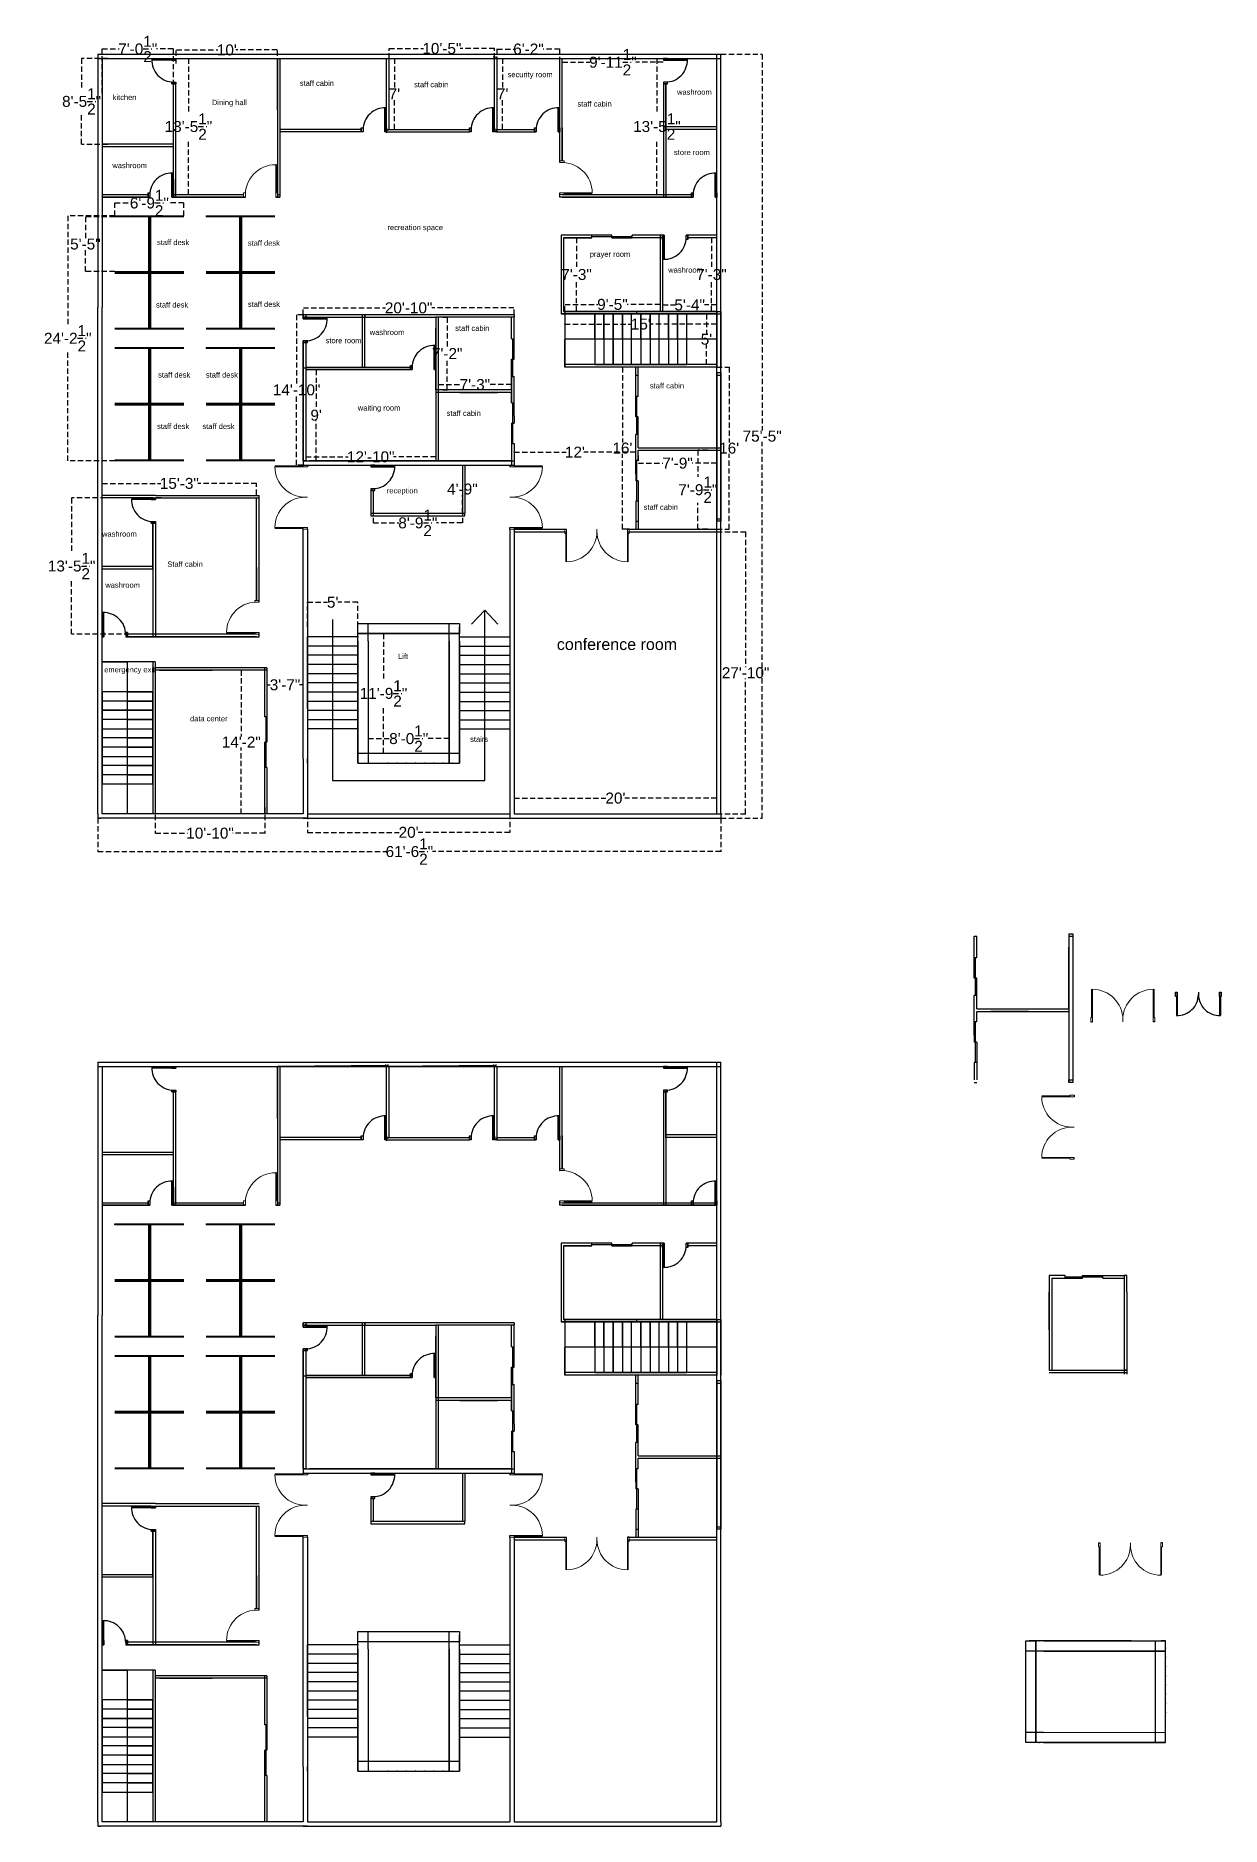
# Model space of a CAD drawing. Header units: inches. Extents: x 35258 to 134537, y 25067 to 83300.
# Drawn here: x 65816 to 67221, y 38618 to 40739 of the extents above; entities that cross this region are included whole.
import ezdxf

# ---------------------------------------------------------------- set-up
doc = ezdxf.new("R2010")
doc.units = ezdxf.units.IN
doc.header["$LTSCALE"] = 5
doc.header["$MEASUREMENT"] = 0
doc.linetypes.add('HIDDEN', pattern=[0.375, 0.25, -0.125])
for name, color, linetype in [('belkuni', 7, 'Continuous'), ('door', 60, 'Continuous'), ('Furniture_1', 34, 'Continuous')]:
    doc.layers.add(name, color=color, linetype=linetype)
doc.layers.add('G-FIX', color=4, linetype='Continuous', lineweight=9)
doc.styles.get("Standard").update_dxf_attribs({"font": 'arial.ttf'})
doc.dimstyles.get("Standard").update_dxf_attribs({"dimtxt": 13, "dimasz": 0.18, "dimexe": 0.18, "dimexo": 0.0625, "dimgap": 0.09, "dimtad": 0, "dimtih": 1, "dimtoh": 1, "dimdec": 1, "dimzin": 0, "dimdsep": 46, "dimlunit": 4, "dimtxsty": 'Standard', "dimcen": 0.09, "dimadec": 0, "dimazin": 0, "dimtfac": 1, "dimtdec": 1, "dimtofl": 0, "dimtmove": 0, "dimatfit": 3, "dimfxl": 1, "dimtolj": 1, "dimtzin": 0, "dimarcsym": 0})

msp = doc.modelspace()

# ---------------------------------------------------------------- texts
at = {"color": 240, "ltscale": 5, "true_color": 0xed1f24}
for s, height, p in [('staff cabin', 6.3654, (66128.69, 40679.47)), ('security room', 6.3654, (66374.99, 40689.69)), ('kitchen', 6.365, (65907.05, 40662.75)), ('staff cabin', 6.3654, (66264.2, 40677.84)), ('washroom', 6.365, (66575.8, 40668.88)), ('Dining hall', 6.3654, (66024.6, 40656.63)), ('staff cabin', 6.3654, (66457.76, 40655.02)), ('store room', 6.365, (66572.13, 40597.51)), ('washroom', 6.365, (65906.64, 40581.99)), ('staff desk', 6.365, (65959.62, 40490.87)), ('staff desk', 6.365, (66067.12, 40490.05)), ('recreation space', 6.3654, (66232.63, 40508.55)), ('prayer room', 6.3654, (66472.3, 40476.88)), ('washroom', 6.365, (66565.28, 40458.19)), ('staff desk', 6.365, (65958.41, 40416.88)), ('staff desk', 6.365, (66067.12, 40417.63)), ('washroom', 6.365, (66211.59, 40384.32)), ('staff cabin', 6.3654, (66312.86, 40389.17)), ('store room', 6.365, (66159.34, 40374.53)), ('staff desk', 6.365, (65960.84, 40333.87)), ('staff desk', 6.365, (66017.44, 40333.87)), ('staff cabin', 6.3654, (66543.58, 40321.01)), ('waiting room', 6.3654, (66197.48, 40294.74)), ('    staff cabin', 6.3654, (66292.84, 40288.43)), ('staff desk', 6.365, (65959.62, 40272.95)), ('staff desk', 6.365, (66013.37, 40272.95)), ('reception', 6.365, (66231.85, 40196.66)), ('staff cabin', 6.3654, (66536.21, 40177.16)), ('washroom', 6.365, (65894.48, 40145.38)), ('Staff cabin', 6.3654, (65971.83, 40109.65)), ('washroom', 6.365, (65898.32, 40084.78)), ('Lift', 6.365, (66245.12, 40000.38)), ('emergency exit ', 6.3654, (65896.99, 39984.64)), ('data center', 6.3654, (65998.64, 39926.59)), ('stairs', 6.365, (66330.56, 39902.26))]:
    msp.add_text(s, height=height, dxfattribs=at).set_placement(p)
at = {"color": 1, "linetype": 'HIDDEN', "ltscale": 5}
msp.add_text('conference room', height=13.5927, dxfattribs=at).set_placement((66433.32, 40011.07))

# ---------------------------------------------------------------- blocks, each defined once
blk = doc.blocks.new('*D80')
at = {"color": 0, "linetype": 'HIDDEN', "lineweight": -2, "ltscale": 5, "transparency": 16777216}
for p, q in [((66382.6, 39835.6), (66382.6, 39835.7)), ((66382.8, 39835.6), (66491.5, 39835.6)), ((66622.6, 39835.6), (66514, 39835.6)), ((66622.8, 39835.6), (66622.8, 39835.7))]:
    blk.add_line(p, q, dxfattribs=at)
at = {"color": 0, "linetype": 'HIDDEN', "ltscale": 5, "transparency": 16777216}
for points in [[(66382.8, 39835.6), (66382.8, 39835.5), (66382.6, 39835.6)], [(66622.6, 39835.6), (66622.6, 39835.5), (66622.8, 39835.6)]]:
    blk.add_solid(points, dxfattribs=at)
at = {"layer": 'Defpoints', "color": 0, "linetype": 'HIDDEN', "ltscale": 5, "transparency": 16777216}
for p in [(66382.6, 39835.6), (66622.8, 39835.6), (66622.8, 39835.6)]:
    blk.add_point(p, dxfattribs=at)
at = {"color": 0, "linetype": 'HIDDEN', "ltscale": 5, "transparency": 16777216, "insert": (66502.7, 39835.6), "char_height": 13, "attachment_point": 5}
blk.add_mtext("\\A1;20'", dxfattribs=at)
blk = doc.blocks.new('*D81')
at = {"color": 0, "linetype": 'HIDDEN', "lineweight": -2, "ltscale": 5, "transparency": 16777216}
for p, q in [((66622.9, 40151.2), (66657.2, 40151.2)), ((66657, 40151), (66657, 39990.8)), ((66657, 39817.1), (66657, 39977.3)), ((66622.9, 39817), (66657.2, 39817))]:
    blk.add_line(p, q, dxfattribs=at)
at = {"color": 0, "linetype": 'HIDDEN', "ltscale": 5, "transparency": 16777216}
for points in [[(66657, 40151), (66657, 40151), (66657, 40151.2)], [(66657, 39817.1), (66657, 39817.1), (66657, 39817)]]:
    blk.add_solid(points, dxfattribs=at)
at = {"layer": 'Defpoints', "color": 0, "linetype": 'HIDDEN', "ltscale": 5, "transparency": 16777216}
for p in [(66622.8, 40151.2), (66622.8, 39817), (66657, 39817)]:
    blk.add_point(p, dxfattribs=at)
at = {"color": 0, "linetype": 'HIDDEN', "ltscale": 5, "transparency": 16777216, "insert": (66657, 39984.1), "char_height": 13, "attachment_point": 5}
blk.add_mtext('\\A1;27\'-10"', dxfattribs=at)
blk = doc.blocks.new('*D82')
at = {"color": 0, "linetype": 'HIDDEN', "lineweight": -2, "ltscale": 5, "transparency": 16777216}
for p, q in [((66612.2, 40247.8), (66600.2, 40247.8)), ((66600.4, 40247.6), (66600.4, 40216.4)), ((66600.4, 40154.4), (66600.4, 40185.6)), ((66612.2, 40154.2), (66600.2, 40154.2))]:
    blk.add_line(p, q, dxfattribs=at)
at = {"color": 0, "linetype": 'HIDDEN', "ltscale": 5, "transparency": 16777216}
for points in [[(66600.4, 40247.6), (66600.5, 40247.6), (66600.4, 40247.8)], [(66600.4, 40154.4), (66600.5, 40154.4), (66600.4, 40154.2)]]:
    blk.add_solid(points, dxfattribs=at)
at = {"layer": 'Defpoints', "color": 0, "linetype": 'HIDDEN', "ltscale": 5, "transparency": 16777216}
for p in [(66612.2, 40247.8), (66600.4, 40154.2), (66612.2, 40154.2)]:
    blk.add_point(p, dxfattribs=at)
at = {"color": 0, "linetype": 'HIDDEN', "ltscale": 5, "transparency": 16777216, "insert": (66600.4, 40201), "char_height": 13, "attachment_point": 5}
blk.add_mtext('\\A1;7\'-9{\\H1x;\\S1/2;}"', dxfattribs=at)
blk = doc.blocks.new('*D83')
at = {"color": 0, "linetype": 'HIDDEN', "lineweight": -2, "ltscale": 5, "transparency": 16777216}
for p, q in [((66529.7, 40241.6), (66529.7, 40232.2)), ((66622.8, 40241.6), (66622.8, 40232.2)), ((66529.9, 40232.4), (66558.9, 40232.4)), ((66622.6, 40232.4), (66593.6, 40232.4))]:
    blk.add_line(p, q, dxfattribs=at)
at = {"color": 0, "linetype": 'HIDDEN', "ltscale": 5, "transparency": 16777216}
for points in [[(66529.9, 40232.4), (66529.9, 40232.4), (66529.7, 40232.4)], [(66622.6, 40232.4), (66622.6, 40232.4), (66622.8, 40232.4)]]:
    blk.add_solid(points, dxfattribs=at)
at = {"layer": 'Defpoints', "color": 0, "linetype": 'HIDDEN', "ltscale": 5, "transparency": 16777216}
for p in [(66529.7, 40241.6), (66622.8, 40241.6), (66622.8, 40232.4)]:
    blk.add_point(p, dxfattribs=at)
at = {"color": 0, "linetype": 'HIDDEN', "ltscale": 5, "transparency": 16777216, "insert": (66576.3, 40232.4), "char_height": 13, "attachment_point": 5}
blk.add_mtext('\\A1;7\'-9"', dxfattribs=at)
blk = doc.blocks.new('*D84')
at = {"color": 0, "linetype": 'HIDDEN', "lineweight": -2, "ltscale": 5, "transparency": 16777216}
for p, q in [((66610.6, 40409.3), (66610.7, 40409.3)), ((66610.6, 40409.1), (66610.6, 40386)), ((66610.6, 40349.5), (66610.6, 40372.6)), ((66610.6, 40349.3), (66610.7, 40349.3))]:
    blk.add_line(p, q, dxfattribs=at)
at = {"color": 0, "linetype": 'HIDDEN', "ltscale": 5, "transparency": 16777216}
for points in [[(66610.5, 40409.1), (66610.6, 40409.1), (66610.6, 40409.3)], [(66610.5, 40349.5), (66610.6, 40349.5), (66610.6, 40349.3)]]:
    blk.add_solid(points, dxfattribs=at)
at = {"layer": 'Defpoints', "color": 0, "linetype": 'HIDDEN', "ltscale": 5, "transparency": 16777216}
for p in [(66610.6, 40409.3), (66610.6, 40349.3), (66610.6, 40349.3)]:
    blk.add_point(p, dxfattribs=at)
at = {"color": 0, "linetype": 'HIDDEN', "ltscale": 5, "transparency": 16777216, "insert": (66610.6, 40379.3), "char_height": 13, "attachment_point": 5}
blk.add_mtext("\\A1;5'", dxfattribs=at)
blk = doc.blocks.new('*D85')
at = {"color": 0, "linetype": 'HIDDEN', "lineweight": -2, "ltscale": 5, "transparency": 16777216}
for p, q in [((66442.8, 40397.3), (66442.8, 40397.4)), ((66443, 40397.2), (66522.3, 40397.2)), ((66622.6, 40397.2), (66543.3, 40397.2)), ((66622.8, 40397.3), (66622.8, 40397.4))]:
    blk.add_line(p, q, dxfattribs=at)
at = {"color": 0, "linetype": 'HIDDEN', "ltscale": 5, "transparency": 16777216}
for points in [[(66443, 40397.2), (66443, 40397.2), (66442.8, 40397.2)], [(66622.6, 40397.2), (66622.6, 40397.2), (66622.8, 40397.2)]]:
    blk.add_solid(points, dxfattribs=at)
at = {"layer": 'Defpoints', "color": 0, "linetype": 'HIDDEN', "ltscale": 5, "transparency": 16777216}
for p in [(66442.8, 40397.2), (66622.8, 40397.2), (66622.8, 40397.2)]:
    blk.add_point(p, dxfattribs=at)
at = {"color": 0, "linetype": 'HIDDEN', "ltscale": 5, "transparency": 16777216, "insert": (66532.8, 40397.2), "char_height": 13, "attachment_point": 5}
blk.add_mtext("\\A1;15'", dxfattribs=at)
blk = doc.blocks.new('*D86')
at = {"color": 0, "linetype": 'HIDDEN', "lineweight": -2, "ltscale": 5, "transparency": 16777216}
for p, q in [((66442.8, 40412.3), (66442.8, 40420.7)), ((66443, 40420.5), (66481.9, 40420.5)), ((66555.5, 40420.5), (66516.6, 40420.5)), ((66555.7, 40420.6), (66555.7, 40420.7))]:
    blk.add_line(p, q, dxfattribs=at)
at = {"color": 0, "linetype": 'HIDDEN', "ltscale": 5, "transparency": 16777216}
for points in [[(66443, 40420.6), (66443, 40420.5), (66442.8, 40420.5)], [(66555.5, 40420.6), (66555.5, 40420.5), (66555.7, 40420.5)]]:
    blk.add_solid(points, dxfattribs=at)
at = {"layer": 'Defpoints', "color": 0, "linetype": 'HIDDEN', "ltscale": 5, "transparency": 16777216}
for p in [(66442.8, 40412.3), (66555.7, 40420.5), (66555.7, 40420.5)]:
    blk.add_point(p, dxfattribs=at)
at = {"color": 0, "linetype": 'HIDDEN', "ltscale": 5, "transparency": 16777216, "insert": (66499.2, 40420.5), "char_height": 13, "attachment_point": 5}
blk.add_mtext('\\A1;9\'-5"', dxfattribs=at)
blk = doc.blocks.new('*D87')
at = {"color": 0, "linetype": 'HIDDEN', "lineweight": -2, "ltscale": 5, "transparency": 16777216}
for p, q in [((66449.9, 40499.5), (66456.9, 40499.5)), ((66456.7, 40499.3), (66456.7, 40462.6)), ((66456.7, 40412.5), (66456.7, 40449.2)), ((66449.9, 40412.3), (66456.9, 40412.3))]:
    blk.add_line(p, q, dxfattribs=at)
at = {"color": 0, "linetype": 'HIDDEN', "ltscale": 5, "transparency": 16777216}
for points in [[(66456.7, 40499.3), (66456.8, 40499.3), (66456.7, 40499.5)], [(66456.7, 40412.5), (66456.8, 40412.5), (66456.7, 40412.3)]]:
    blk.add_solid(points, dxfattribs=at)
at = {"layer": 'Defpoints', "color": 0, "linetype": 'HIDDEN', "ltscale": 5, "transparency": 16777216}
for p in [(66449.9, 40499.5), (66449.9, 40412.3), (66456.7, 40412.3)]:
    blk.add_point(p, dxfattribs=at)
at = {"color": 0, "linetype": 'HIDDEN', "ltscale": 5, "transparency": 16777216, "insert": (66456.7, 40455.9), "char_height": 13, "attachment_point": 5}
blk.add_mtext('\\A1;7\'-3"', dxfattribs=at)
blk = doc.blocks.new('*D88')
at = {"color": 0, "linetype": 'HIDDEN', "lineweight": -2, "ltscale": 5, "transparency": 16777216}
for p, q in [((66616.5, 40499.5), (66616.6, 40499.5)), ((66616.5, 40499.3), (66616.5, 40462.6)), ((66616.5, 40412.5), (66616.5, 40449.2)), ((66616.5, 40412.3), (66616.6, 40412.3))]:
    blk.add_line(p, q, dxfattribs=at)
at = {"color": 0, "linetype": 'HIDDEN', "ltscale": 5, "transparency": 16777216}
for points in [[(66616.4, 40499.3), (66616.5, 40499.3), (66616.5, 40499.5)], [(66616.4, 40412.5), (66616.5, 40412.5), (66616.5, 40412.3)]]:
    blk.add_solid(points, dxfattribs=at)
at = {"layer": 'Defpoints', "color": 0, "linetype": 'HIDDEN', "ltscale": 5, "transparency": 16777216}
for p in [(66616.5, 40499.5), (66616.5, 40412.3), (66616.5, 40412.3)]:
    blk.add_point(p, dxfattribs=at)
at = {"color": 0, "linetype": 'HIDDEN', "ltscale": 5, "transparency": 16777216, "insert": (66616.5, 40455.9), "char_height": 13, "attachment_point": 5}
blk.add_mtext('\\A1;7\'-3"', dxfattribs=at)
blk = doc.blocks.new('*D89')
at = {"color": 0, "linetype": 'HIDDEN', "lineweight": -2, "ltscale": 5, "transparency": 16777216}
for p, q in [((66558.7, 40419.8), (66558.7, 40419.7)), ((66558.8, 40419.9), (66573.4, 40419.9)), ((66622.6, 40419.9), (66608.1, 40419.9)), ((66622.8, 40420), (66622.8, 40420.1))]:
    blk.add_line(p, q, dxfattribs=at)
at = {"color": 0, "linetype": 'HIDDEN', "ltscale": 5, "transparency": 16777216}
for points in [[(66558.8, 40419.9), (66558.8, 40419.9), (66558.7, 40419.9)], [(66622.6, 40419.9), (66622.6, 40419.9), (66622.8, 40419.9)]]:
    blk.add_solid(points, dxfattribs=at)
at = {"layer": 'Defpoints', "color": 0, "linetype": 'HIDDEN', "ltscale": 5, "transparency": 16777216}
for p in [(66558.7, 40419.9), (66622.8, 40419.9), (66622.8, 40419.9)]:
    blk.add_point(p, dxfattribs=at)
at = {"color": 0, "linetype": 'HIDDEN', "ltscale": 5, "transparency": 16777216, "insert": (66590.7, 40419.9), "char_height": 13, "attachment_point": 5}
blk.add_mtext('\\A1;5\'-4"', dxfattribs=at)
blk = doc.blocks.new('*D90')
at = {"color": 0, "linetype": 'HIDDEN', "lineweight": -2, "ltscale": 5, "transparency": 16777216}
for p, q in [((66551.9, 40712), (66552, 40712)), ((66551.9, 40711.8), (66551.9, 40646.7)), ((66551.9, 40550.8), (66551.9, 40615.9)), ((66551.9, 40550.6), (66552, 40550.6))]:
    blk.add_line(p, q, dxfattribs=at)
at = {"color": 0, "linetype": 'HIDDEN', "ltscale": 5, "transparency": 16777216}
for points in [[(66551.8, 40711.8), (66551.9, 40711.8), (66551.9, 40712)], [(66551.8, 40550.8), (66551.9, 40550.8), (66551.9, 40550.6)]]:
    blk.add_solid(points, dxfattribs=at)
at = {"layer": 'Defpoints', "color": 0, "linetype": 'HIDDEN', "ltscale": 5, "transparency": 16777216}
for p in [(66551.9, 40712), (66551.9, 40550.6), (66551.9, 40550.6)]:
    blk.add_point(p, dxfattribs=at)
at = {"color": 0, "linetype": 'HIDDEN', "ltscale": 5, "transparency": 16777216, "insert": (66551.9, 40631.3), "char_height": 13, "attachment_point": 5}
blk.add_mtext('\\A1;13\'-5{\\H1x;\\S1/2;}"', dxfattribs=at)
blk = doc.blocks.new('*D91')
at = {"color": 0, "linetype": 'HIDDEN', "lineweight": -2, "ltscale": 5, "transparency": 16777216}
for p, q in [((66439.8, 40707.6), (66439.8, 40707.7)), ((66440, 40707.5), (66472.5, 40707.5)), ((66559.4, 40707.5), (66526.8, 40707.5)), ((66559.5, 40707.6), (66559.5, 40707.7))]:
    blk.add_line(p, q, dxfattribs=at)
at = {"color": 0, "linetype": 'HIDDEN', "ltscale": 5, "transparency": 16777216}
for points in [[(66440, 40707.5), (66440, 40707.5), (66439.8, 40707.5)], [(66559.4, 40707.5), (66559.4, 40707.5), (66559.5, 40707.5)]]:
    blk.add_solid(points, dxfattribs=at)
at = {"layer": 'Defpoints', "color": 0, "linetype": 'HIDDEN', "ltscale": 5, "transparency": 16777216}
for p in [(66439.8, 40707.5), (66559.5, 40707.5), (66559.5, 40707.5)]:
    blk.add_point(p, dxfattribs=at)
at = {"color": 0, "linetype": 'HIDDEN', "ltscale": 5, "transparency": 16777216, "insert": (66499.7, 40707.5), "char_height": 13, "attachment_point": 5}
blk.add_mtext('\\A1;9\'-11{\\H1x;\\S1/2;}"', dxfattribs=at)
blk = doc.blocks.new('*D92')
at = {"color": 0, "linetype": 'HIDDEN', "lineweight": -2, "ltscale": 5, "transparency": 16777216}
for p, q in [((66362.6, 40707.6), (66362.6, 40723.2)), ((66362.8, 40723), (66382.3, 40723)), ((66436.6, 40723), (66417.1, 40723)), ((66436.8, 40707.6), (66436.8, 40723.2))]:
    blk.add_line(p, q, dxfattribs=at)
at = {"color": 0, "linetype": 'HIDDEN', "ltscale": 5, "transparency": 16777216}
for points in [[(66362.8, 40723), (66362.8, 40723), (66362.6, 40723)], [(66436.6, 40723), (66436.6, 40723), (66436.8, 40723)]]:
    blk.add_solid(points, dxfattribs=at)
at = {"layer": 'Defpoints', "color": 0, "linetype": 'HIDDEN', "ltscale": 5, "transparency": 16777216}
for p in [(66362.6, 40707.5), (66436.8, 40723), (66436.8, 40707.5)]:
    blk.add_point(p, dxfattribs=at)
at = {"color": 0, "linetype": 'HIDDEN', "ltscale": 5, "transparency": 16777216, "insert": (66399.7, 40723), "char_height": 13, "attachment_point": 5}
blk.add_mtext('\\A1;6\'-2"', dxfattribs=at)
blk = doc.blocks.new('*D93')
at = {"color": 0, "linetype": 'HIDDEN', "lineweight": -2, "ltscale": 5, "transparency": 16777216}
for p, q in [((66369.1, 40712), (66369.2, 40712)), ((66369.1, 40711.8), (66369.1, 40676.5)), ((66369.1, 40628.1), (66369.1, 40663.3)), ((66369.1, 40627.9), (66369.2, 40627.9))]:
    blk.add_line(p, q, dxfattribs=at)
at = {"color": 0, "linetype": 'HIDDEN', "ltscale": 5, "transparency": 16777216}
for points in [[(66369, 40711.8), (66369.1, 40711.8), (66369.1, 40712)], [(66369, 40628.1), (66369.1, 40628.1), (66369.1, 40627.9)]]:
    blk.add_solid(points, dxfattribs=at)
at = {"layer": 'Defpoints', "color": 0, "linetype": 'HIDDEN', "ltscale": 5, "transparency": 16777216}
for p in [(66369.1, 40712), (66369.1, 40627.9), (66369.1, 40627.9)]:
    blk.add_point(p, dxfattribs=at)
at = {"color": 0, "linetype": 'HIDDEN', "ltscale": 5, "transparency": 16777216, "insert": (66369.1, 40669.9), "char_height": 13, "attachment_point": 5}
blk.add_mtext("\\A1;7'", dxfattribs=at)
blk = doc.blocks.new('*D94')
at = {"color": 0, "linetype": 'HIDDEN', "lineweight": -2, "ltscale": 5, "transparency": 16777216}
for p, q in [((66234.6, 40702.4), (66234.6, 40723.8)), ((66234.8, 40723.7), (66275.3, 40723.7)), ((66359.5, 40723.7), (66318.9, 40723.7)), ((66359.6, 40702.4), (66359.6, 40723.8))]:
    blk.add_line(p, q, dxfattribs=at)
at = {"color": 0, "linetype": 'HIDDEN', "ltscale": 5, "transparency": 16777216}
for points in [[(66234.8, 40723.7), (66234.8, 40723.6), (66234.6, 40723.7)], [(66359.5, 40723.7), (66359.5, 40723.6), (66359.6, 40723.7)]]:
    blk.add_solid(points, dxfattribs=at)
at = {"layer": 'Defpoints', "color": 0, "linetype": 'HIDDEN', "ltscale": 5, "transparency": 16777216}
for p in [(66359.6, 40723.7), (66234.6, 40702.4), (66359.6, 40702.4)]:
    blk.add_point(p, dxfattribs=at)
at = {"color": 0, "linetype": 'HIDDEN', "ltscale": 5, "transparency": 16777216, "insert": (66297.1, 40723.7), "char_height": 13, "attachment_point": 5}
blk.add_mtext('\\A1;10\'-5"', dxfattribs=at)
blk = doc.blocks.new('*D95')
at = {"color": 0, "linetype": 'HIDDEN', "lineweight": -2, "ltscale": 5, "transparency": 16777216}
for p, q in [((66239.9, 40712), (66241, 40712)), ((66240.8, 40711.8), (66240.8, 40676.5)), ((66240.8, 40628.1), (66240.8, 40663.3)), ((66239.9, 40627.9), (66241, 40627.9))]:
    blk.add_line(p, q, dxfattribs=at)
at = {"color": 0, "linetype": 'HIDDEN', "ltscale": 5, "transparency": 16777216}
for points in [[(66240.8, 40711.8), (66240.9, 40711.8), (66240.8, 40712)], [(66240.8, 40628.1), (66240.9, 40628.1), (66240.8, 40627.9)]]:
    blk.add_solid(points, dxfattribs=at)
at = {"layer": 'Defpoints', "color": 0, "linetype": 'HIDDEN', "ltscale": 5, "transparency": 16777216}
for p in [(66239.8, 40712), (66239.8, 40627.9), (66240.8, 40627.9)]:
    blk.add_point(p, dxfattribs=at)
at = {"color": 0, "linetype": 'HIDDEN', "ltscale": 5, "transparency": 16777216, "insert": (66240.8, 40669.9), "char_height": 13, "attachment_point": 5}
blk.add_mtext("\\A1;7'", dxfattribs=at)
blk = doc.blocks.new('*D96')
at = {"color": 0, "linetype": 'HIDDEN', "lineweight": -2, "ltscale": 5, "transparency": 16777216}
for p, q in [((65982.4, 40705.8), (65982.4, 40722.2)), ((65982.6, 40722), (66031.8, 40722)), ((66102, 40722), (66052.8, 40722)), ((66102.2, 40705.8), (66102.2, 40722.2))]:
    blk.add_line(p, q, dxfattribs=at)
at = {"color": 0, "linetype": 'HIDDEN', "ltscale": 5, "transparency": 16777216}
for points in [[(65982.6, 40722), (65982.6, 40721.9), (65982.4, 40722)], [(66102, 40722), (66102, 40721.9), (66102.2, 40722)]]:
    blk.add_solid(points, dxfattribs=at)
at = {"layer": 'Defpoints', "color": 0, "linetype": 'HIDDEN', "ltscale": 5, "transparency": 16777216}
for p in [(65982.4, 40722), (65982.4, 40705.8), (66102.2, 40705.8)]:
    blk.add_point(p, dxfattribs=at)
at = {"color": 0, "linetype": 'HIDDEN', "ltscale": 5, "transparency": 16777216, "insert": (66042.3, 40722), "char_height": 13, "attachment_point": 5}
blk.add_mtext("\\A1;10'", dxfattribs=at)
blk = doc.blocks.new('*D97')
at = {"color": 0, "linetype": 'HIDDEN', "lineweight": -2, "ltscale": 5, "transparency": 16777216}
for p, q in [((65986.2, 40712), (65997, 40712)), ((65996.8, 40711.8), (65996.8, 40646.7)), ((65996.8, 40550.8), (65996.8, 40615.9)), ((65986.2, 40550.6), (65997, 40550.6))]:
    blk.add_line(p, q, dxfattribs=at)
at = {"color": 0, "linetype": 'HIDDEN', "ltscale": 5, "transparency": 16777216}
for points in [[(65996.8, 40711.8), (65996.8, 40711.8), (65996.8, 40712)], [(65996.8, 40550.8), (65996.8, 40550.8), (65996.8, 40550.6)]]:
    blk.add_solid(points, dxfattribs=at)
at = {"layer": 'Defpoints', "color": 0, "linetype": 'HIDDEN', "ltscale": 5, "transparency": 16777216}
for p in [(65986.1, 40712), (65986.1, 40550.6), (65996.8, 40550.6)]:
    blk.add_point(p, dxfattribs=at)
at = {"color": 0, "linetype": 'HIDDEN', "ltscale": 5, "transparency": 16777216, "insert": (65996.8, 40631.3), "char_height": 13, "attachment_point": 5}
blk.add_mtext('\\A1;13\'-5{\\H1x;\\S1/2;}"', dxfattribs=at)
blk = doc.blocks.new('*D98')
at = {"color": 0, "linetype": 'HIDDEN', "lineweight": -2, "ltscale": 5, "transparency": 16777216}
for p, q in [((65894.5, 40671), (65894.5, 40723.4)), ((65894.7, 40723.2), (65914.7, 40723.2)), ((65978.8, 40723.2), (65958.8, 40723.2)), ((65978.9, 40671), (65978.9, 40723.4))]:
    blk.add_line(p, q, dxfattribs=at)
at = {"color": 0, "linetype": 'HIDDEN', "ltscale": 5, "transparency": 16777216}
for points in [[(65894.7, 40723.2), (65894.7, 40723.2), (65894.5, 40723.2)], [(65978.8, 40723.2), (65978.8, 40723.2), (65978.9, 40723.2)]]:
    blk.add_solid(points, dxfattribs=at)
at = {"layer": 'Defpoints', "color": 0, "linetype": 'HIDDEN', "ltscale": 5, "transparency": 16777216}
for p in [(65894.5, 40723.2), (65894.5, 40671), (65978.9, 40671)]:
    blk.add_point(p, dxfattribs=at)
at = {"color": 0, "linetype": 'HIDDEN', "ltscale": 5, "transparency": 16777216, "insert": (65936.7, 40723.2), "char_height": 13, "attachment_point": 5}
blk.add_mtext('\\A1;7\'-0{\\H1x;\\S1/2;}"', dxfattribs=at)
blk = doc.blocks.new('*D99')
at = {"color": 0, "linetype": 'HIDDEN', "lineweight": -2, "ltscale": 5, "transparency": 16777216}
for p, q in [((65901.3, 40712), (65870, 40712)), ((65870.2, 40711.8), (65870.2, 40676.5)), ((65870.2, 40610.4), (65870.2, 40645.7)), ((65901.3, 40610.2), (65870, 40610.2))]:
    blk.add_line(p, q, dxfattribs=at)
at = {"color": 0, "linetype": 'HIDDEN', "ltscale": 5, "transparency": 16777216}
for points in [[(65870.1, 40711.8), (65870.2, 40711.8), (65870.2, 40712)], [(65870.1, 40610.4), (65870.2, 40610.4), (65870.2, 40610.2)]]:
    blk.add_solid(points, dxfattribs=at)
at = {"layer": 'Defpoints', "color": 0, "linetype": 'HIDDEN', "ltscale": 5, "transparency": 16777216}
for p in [(65901.4, 40712), (65870.2, 40610.2), (65901.4, 40610.2)]:
    blk.add_point(p, dxfattribs=at)
at = {"color": 0, "linetype": 'HIDDEN', "ltscale": 5, "transparency": 16777216, "insert": (65870.2, 40661.1), "char_height": 13, "attachment_point": 5}
blk.add_mtext('\\A1;8\'-5{\\H1x;\\S1/2;}"', dxfattribs=at)
blk = doc.blocks.new('*D100')
at = {"color": 0, "linetype": 'HIDDEN', "lineweight": -2, "ltscale": 5, "transparency": 16777216}
for p, q in [((65909.6, 40524.4), (65874.6, 40524.4)), ((65874.7, 40524.2), (65874.7, 40498.7)), ((65874.7, 40459.7), (65874.7, 40485.3)), ((65909.6, 40459.5), (65874.6, 40459.5))]:
    blk.add_line(p, q, dxfattribs=at)
at = {"color": 0, "linetype": 'HIDDEN', "ltscale": 5, "transparency": 16777216}
for points in [[(65874.7, 40524.2), (65874.8, 40524.2), (65874.7, 40524.4)], [(65874.7, 40459.7), (65874.8, 40459.7), (65874.7, 40459.5)]]:
    blk.add_solid(points, dxfattribs=at)
at = {"layer": 'Defpoints', "color": 0, "linetype": 'HIDDEN', "ltscale": 5, "transparency": 16777216}
for p in [(65909.6, 40524.4), (65874.7, 40459.5), (65909.6, 40459.5)]:
    blk.add_point(p, dxfattribs=at)
at = {"color": 0, "linetype": 'HIDDEN', "ltscale": 5, "transparency": 16777216, "insert": (65874.7, 40492), "char_height": 13, "attachment_point": 5}
blk.add_mtext('\\A1;5\'-5"', dxfattribs=at)
blk = doc.blocks.new('*D101')
at = {"color": 0, "linetype": 'HIDDEN', "lineweight": -2, "ltscale": 5, "transparency": 16777216}
for p, q in [((65909.6, 40525.6), (65909.6, 40540.8)), ((65909.8, 40540.7), (65928.3, 40540.7)), ((65991.1, 40540.7), (65972.6, 40540.7)), ((65991.3, 40525.6), (65991.3, 40540.8))]:
    blk.add_line(p, q, dxfattribs=at)
at = {"color": 0, "linetype": 'HIDDEN', "ltscale": 5, "transparency": 16777216}
for points in [[(65909.8, 40540.7), (65909.8, 40540.6), (65909.6, 40540.7)], [(65991.1, 40540.7), (65991.1, 40540.6), (65991.3, 40540.7)]]:
    blk.add_solid(points, dxfattribs=at)
at = {"layer": 'Defpoints', "color": 0, "linetype": 'HIDDEN', "ltscale": 5, "transparency": 16777216}
for p in [(65991.3, 40540.7), (65909.6, 40525.6), (65991.3, 40525.6)]:
    blk.add_point(p, dxfattribs=at)
at = {"color": 0, "linetype": 'HIDDEN', "ltscale": 5, "transparency": 16777216, "insert": (65950.5, 40540.7), "char_height": 13, "attachment_point": 5}
blk.add_mtext('\\A1;6\'-9{\\H1x;\\S1/2;}"', dxfattribs=at)
blk = doc.blocks.new('*D102')
at = {"color": 0, "linetype": 'HIDDEN', "lineweight": -2, "ltscale": 5, "transparency": 16777216}
for p, q in [((65909.6, 40525.6), (65853.6, 40525.6)), ((65853.8, 40525.4), (65853.8, 40395.7)), ((65853.8, 40235.3), (65853.8, 40365)), ((65909.6, 40235.2), (65853.6, 40235.2))]:
    blk.add_line(p, q, dxfattribs=at)
at = {"color": 0, "linetype": 'HIDDEN', "ltscale": 5, "transparency": 16777216}
for points in [[(65853.7, 40525.4), (65853.8, 40525.4), (65853.8, 40525.6)], [(65853.7, 40235.3), (65853.8, 40235.3), (65853.8, 40235.2)]]:
    blk.add_solid(points, dxfattribs=at)
at = {"layer": 'Defpoints', "color": 0, "linetype": 'HIDDEN', "ltscale": 5, "transparency": 16777216}
for p in [(65909.6, 40525.6), (65853.8, 40235.2), (65909.7, 40235.2)]:
    blk.add_point(p, dxfattribs=at)
at = {"color": 0, "linetype": 'HIDDEN', "ltscale": 5, "transparency": 16777216, "insert": (65853.8, 40380.4), "char_height": 13, "attachment_point": 5}
blk.add_mtext('\\A1;24\'-2{\\H1x;\\S1/2;}"', dxfattribs=at)
blk = doc.blocks.new('*D103')
at = {"color": 0, "linetype": 'HIDDEN', "lineweight": -2, "ltscale": 5, "transparency": 16777216}
for p, q in [((66135.8, 40239.9), (66135.8, 40239.7)), ((66136, 40239.9), (66185.9, 40239.9)), ((66289.7, 40239.9), (66239.7, 40239.9)), ((66289.8, 40240), (66289.8, 40240.1))]:
    blk.add_line(p, q, dxfattribs=at)
at = {"color": 0, "linetype": 'HIDDEN', "ltscale": 5, "transparency": 16777216}
for points in [[(66136, 40239.9), (66136, 40239.9), (66135.8, 40239.9)], [(66289.7, 40239.9), (66289.7, 40239.9), (66289.8, 40239.9)]]:
    blk.add_solid(points, dxfattribs=at)
at = {"layer": 'Defpoints', "color": 0, "linetype": 'HIDDEN', "ltscale": 5, "transparency": 16777216}
for p in [(66135.8, 40239.9), (66289.8, 40239.9), (66289.8, 40239.9)]:
    blk.add_point(p, dxfattribs=at)
at = {"color": 0, "linetype": 'HIDDEN', "ltscale": 5, "transparency": 16777216, "insert": (66212.8, 40239.9), "char_height": 13, "attachment_point": 5}
blk.add_mtext('\\A1;12\'-10"', dxfattribs=at)
blk = doc.blocks.new('*D104')
at = {"color": 0, "linetype": 'HIDDEN', "lineweight": -2, "ltscale": 5, "transparency": 16777216}
for p, q in [((66148.1, 40343.1), (66148.1, 40296)), ((66148.2, 40343.3), (66148.3, 40343.3)), ((66148.1, 40235.3), (66148.1, 40282.5)), ((66140.1, 40235.2), (66148.3, 40235.2))]:
    blk.add_line(p, q, dxfattribs=at)
at = {"color": 0, "linetype": 'HIDDEN', "ltscale": 5, "transparency": 16777216}
for points in [[(66148.1, 40343.1), (66148.2, 40343.1), (66148.1, 40343.3)], [(66148.1, 40235.3), (66148.2, 40235.3), (66148.1, 40235.2)]]:
    blk.add_solid(points, dxfattribs=at)
at = {"layer": 'Defpoints', "color": 0, "linetype": 'HIDDEN', "ltscale": 5, "transparency": 16777216}
for p in [(66148.1, 40343.3), (66148.1, 40343.3), (66140.1, 40235.2)]:
    blk.add_point(p, dxfattribs=at)
at = {"color": 0, "linetype": 'HIDDEN', "ltscale": 5, "transparency": 16777216, "insert": (66148.1, 40289.2), "char_height": 13, "attachment_point": 5}
blk.add_mtext("\\A1;9'", dxfattribs=at)
blk = doc.blocks.new('*D105')
at = {"color": 0, "linetype": 'HIDDEN', "lineweight": -2, "ltscale": 5, "transparency": 16777216}
for p, q in [((66298.2, 40405.3), (66303.6, 40405.3)), ((66303.4, 40405.1), (66303.4, 40368.9)), ((66303.4, 40319.5), (66303.4, 40355.7)), ((66298.2, 40319.3), (66303.6, 40319.3))]:
    blk.add_line(p, q, dxfattribs=at)
at = {"color": 0, "linetype": 'HIDDEN', "ltscale": 5, "transparency": 16777216}
for points in [[(66303.4, 40405.1), (66303.5, 40405.1), (66303.4, 40405.3)], [(66303.4, 40319.5), (66303.5, 40319.5), (66303.4, 40319.3)]]:
    blk.add_solid(points, dxfattribs=at)
at = {"layer": 'Defpoints', "color": 0, "linetype": 'HIDDEN', "ltscale": 5, "transparency": 16777216}
for p in [(66298.2, 40405.3), (66298.2, 40319.3), (66303.4, 40319.3)]:
    blk.add_point(p, dxfattribs=at)
at = {"color": 0, "linetype": 'HIDDEN', "ltscale": 5, "transparency": 16777216, "insert": (66303.4, 40362.3), "char_height": 13, "attachment_point": 5}
blk.add_mtext('\\A1;7\'-2"', dxfattribs=at)
blk = doc.blocks.new('*D106')
at = {"color": 0, "linetype": 'HIDDEN', "lineweight": -2, "ltscale": 5, "transparency": 16777216}
for p, q in [((66292.8, 40325.7), (66292.8, 40325.3)), ((66293, 40325.5), (66318.9, 40325.5)), ((66379.5, 40325.5), (66353.6, 40325.5)), ((66379.6, 40325.6), (66379.6, 40325.7))]:
    blk.add_line(p, q, dxfattribs=at)
at = {"color": 0, "linetype": 'HIDDEN', "ltscale": 5, "transparency": 16777216}
for points in [[(66293, 40325.5), (66293, 40325.5), (66292.8, 40325.5)], [(66379.5, 40325.5), (66379.5, 40325.5), (66379.6, 40325.5)]]:
    blk.add_solid(points, dxfattribs=at)
at = {"layer": 'Defpoints', "color": 0, "linetype": 'HIDDEN', "ltscale": 5, "transparency": 16777216}
for p in [(66292.8, 40325.8), (66379.6, 40325.5), (66379.6, 40325.5)]:
    blk.add_point(p, dxfattribs=at)
at = {"color": 0, "linetype": 'HIDDEN', "ltscale": 5, "transparency": 16777216, "insert": (66336.2, 40325.5), "char_height": 13, "attachment_point": 5}
blk.add_mtext('\\A1;7\'-3"', dxfattribs=at)
blk = doc.blocks.new('*D107')
at = {"color": 0, "linetype": 'HIDDEN', "lineweight": -2, "ltscale": 5, "transparency": 16777216}
for p, q in [((66215.7, 40186.6), (66215.7, 40161.5)), ((66321.4, 40186.6), (66321.4, 40161.5)), ((66215.9, 40161.7), (66246.5, 40161.7)), ((66321.2, 40161.7), (66290.7, 40161.7))]:
    blk.add_line(p, q, dxfattribs=at)
at = {"color": 0, "linetype": 'HIDDEN', "ltscale": 5, "transparency": 16777216}
for points in [[(66215.9, 40161.7), (66215.9, 40161.6), (66215.7, 40161.7)], [(66321.2, 40161.7), (66321.2, 40161.6), (66321.4, 40161.7)]]:
    blk.add_solid(points, dxfattribs=at)
at = {"layer": 'Defpoints', "color": 0, "linetype": 'HIDDEN', "ltscale": 5, "transparency": 16777216}
for p in [(66215.7, 40186.7), (66321.4, 40186.7), (66321.4, 40161.7)]:
    blk.add_point(p, dxfattribs=at)
at = {"color": 0, "linetype": 'HIDDEN', "ltscale": 5, "transparency": 16777216, "insert": (66268.6, 40161.7), "char_height": 13, "attachment_point": 5}
blk.add_mtext('\\A1;8\'-9{\\H1x;\\S1/2;}"', dxfattribs=at)
blk = doc.blocks.new('*D108')
at = {"color": 0, "linetype": 'HIDDEN', "lineweight": -2, "ltscale": 5, "transparency": 16777216}
for p, q in [((66319.8, 40230.2), (66321.6, 40230.2)), ((66321.4, 40230), (66321.4, 40208.4)), ((66321.4, 40173.3), (66321.4, 40194.9)), ((66319.8, 40173.2), (66321.6, 40173.2))]:
    blk.add_line(p, q, dxfattribs=at)
at = {"color": 0, "linetype": 'HIDDEN', "ltscale": 5, "transparency": 16777216}
for points in [[(66321.4, 40230), (66321.5, 40230), (66321.4, 40230.2)], [(66321.4, 40173.3), (66321.5, 40173.3), (66321.4, 40173.2)]]:
    blk.add_solid(points, dxfattribs=at)
at = {"layer": 'Defpoints', "color": 0, "linetype": 'HIDDEN', "ltscale": 5, "transparency": 16777216}
for p in [(66319.8, 40230.2), (66319.8, 40173.2), (66321.4, 40173.2)]:
    blk.add_point(p, dxfattribs=at)
at = {"color": 0, "linetype": 'HIDDEN', "ltscale": 5, "transparency": 16777216, "insert": (66321.4, 40201.7), "char_height": 13, "attachment_point": 5}
blk.add_mtext('\\A1;4\'-9"', dxfattribs=at)
blk = doc.blocks.new('*D109')
at = {"color": 0, "linetype": 'HIDDEN', "lineweight": -2, "ltscale": 5, "transparency": 16777216}
for p, q in [((66132.8, 40408.4), (66132.8, 40416.6)), ((66133, 40416.4), (66230.1, 40416.4)), ((66382.5, 40416.4), (66285.3, 40416.4)), ((66382.6, 40408.4), (66382.6, 40416.6))]:
    blk.add_line(p, q, dxfattribs=at)
at = {"color": 0, "linetype": 'HIDDEN', "ltscale": 5, "transparency": 16777216}
for points in [[(66133, 40416.5), (66133, 40416.4), (66132.8, 40416.4)], [(66382.5, 40416.5), (66382.5, 40416.4), (66382.6, 40416.4)]]:
    blk.add_solid(points, dxfattribs=at)
at = {"layer": 'Defpoints', "color": 0, "linetype": 'HIDDEN', "ltscale": 5, "transparency": 16777216}
for p in [(66382.6, 40416.4), (66132.8, 40408.3), (66382.6, 40408.3)]:
    blk.add_point(p, dxfattribs=at)
at = {"color": 0, "linetype": 'HIDDEN', "ltscale": 5, "transparency": 16777216, "insert": (66257.7, 40416.4), "char_height": 13, "attachment_point": 5}
blk.add_mtext('\\A1;20\'-10"', dxfattribs=at)
blk = doc.blocks.new('*D110')
at = {"color": 0, "linetype": 'HIDDEN', "lineweight": -2, "ltscale": 5, "transparency": 16777216}
for p, q in [((66132.7, 40408.3), (66124.8, 40408.3)), ((66125, 40408.1), (66125, 40325.9)), ((66125, 40230.3), (66125, 40312.5)), ((66132.7, 40230.2), (66124.8, 40230.2))]:
    blk.add_line(p, q, dxfattribs=at)
at = {"color": 0, "linetype": 'HIDDEN', "ltscale": 5, "transparency": 16777216}
for points in [[(66125, 40408.1), (66125, 40408.1), (66125, 40408.3)], [(66125, 40230.3), (66125, 40230.3), (66125, 40230.2)]]:
    blk.add_solid(points, dxfattribs=at)
at = {"layer": 'Defpoints', "color": 0, "linetype": 'HIDDEN', "ltscale": 5, "transparency": 16777216}
for p in [(66132.8, 40408.3), (66125, 40230.2), (66132.8, 40230.2)]:
    blk.add_point(p, dxfattribs=at)
at = {"color": 0, "linetype": 'HIDDEN', "ltscale": 5, "transparency": 16777216, "insert": (66125, 40319.2), "char_height": 13, "attachment_point": 5}
blk.add_mtext('\\A1;14\'-10"', dxfattribs=at)
blk = doc.blocks.new('*D111')
at = {"color": 0, "linetype": 'HIDDEN', "lineweight": -2, "ltscale": 5, "transparency": 16777216}
for p, q in [((66622.9, 40346.3), (66637.7, 40346.3)), ((66637.5, 40346.1), (66637.5, 40257)), ((66637.5, 40154.4), (66637.5, 40243.5)), ((66622.9, 40154.2), (66637.7, 40154.2))]:
    blk.add_line(p, q, dxfattribs=at)
at = {"color": 0, "linetype": 'HIDDEN', "ltscale": 5, "transparency": 16777216}
for points in [[(66637.5, 40346.1), (66637.6, 40346.1), (66637.5, 40346.3)], [(66637.5, 40154.4), (66637.6, 40154.4), (66637.5, 40154.2)]]:
    blk.add_solid(points, dxfattribs=at)
at = {"layer": 'Defpoints', "color": 0, "linetype": 'HIDDEN', "ltscale": 5, "transparency": 16777216}
for p in [(66622.8, 40346.3), (66622.8, 40154.2), (66637.5, 40154.2)]:
    blk.add_point(p, dxfattribs=at)
at = {"color": 0, "linetype": 'HIDDEN', "ltscale": 5, "transparency": 16777216, "insert": (66637.5, 40250.2), "char_height": 13, "attachment_point": 5}
blk.add_mtext("\\A1;16'", dxfattribs=at)
blk = doc.blocks.new('*D112')
at = {"color": 0, "linetype": 'HIDDEN', "lineweight": -2, "ltscale": 5, "transparency": 16777216}
for p, q in [((66137.8, 39816.8), (66137.8, 39794.8)), ((66377.6, 39816.9), (66377.6, 39794.8)), ((66137.9, 39795), (66246.5, 39795)), ((66377.5, 39795), (66268.9, 39795))]:
    blk.add_line(p, q, dxfattribs=at)
at = {"color": 0, "linetype": 'HIDDEN', "ltscale": 5, "transparency": 16777216}
for points in [[(66137.9, 39795), (66137.9, 39795), (66137.8, 39795)], [(66377.5, 39795), (66377.5, 39795), (66377.6, 39795)]]:
    blk.add_solid(points, dxfattribs=at)
at = {"layer": 'Defpoints', "color": 0, "linetype": 'HIDDEN', "ltscale": 5, "transparency": 16777216}
for p in [(66137.8, 39816.9), (66377.6, 39817), (66377.6, 39795)]:
    blk.add_point(p, dxfattribs=at)
at = {"color": 0, "linetype": 'HIDDEN', "ltscale": 5, "transparency": 16777216, "insert": (66257.7, 39795), "char_height": 13, "attachment_point": 5}
blk.add_mtext("\\A1;20'", dxfattribs=at)
blk = doc.blocks.new('*D113')
at = {"color": 0, "linetype": 'HIDDEN', "lineweight": -2, "ltscale": 5, "transparency": 16777216}
for p, q in [((66209.6, 39906.1), (66209.6, 39906.3)), ((66209.8, 39906.1), (66235.7, 39906.1)), ((66305.7, 39906.1), (66279.9, 39906.1)), ((66305.9, 39906.1), (66305.9, 39906.3))]:
    blk.add_line(p, q, dxfattribs=at)
at = {"color": 0, "linetype": 'HIDDEN', "ltscale": 5, "transparency": 16777216}
for points in [[(66209.8, 39906.1), (66209.8, 39906), (66209.6, 39906.1)], [(66305.7, 39906.1), (66305.7, 39906), (66305.9, 39906.1)]]:
    blk.add_solid(points, dxfattribs=at)
at = {"layer": 'Defpoints', "color": 0, "linetype": 'HIDDEN', "ltscale": 5, "transparency": 16777216}
for p in [(66209.6, 39906.1), (66305.9, 39906.1), (66305.9, 39906.1)]:
    blk.add_point(p, dxfattribs=at)
at = {"color": 0, "linetype": 'HIDDEN', "ltscale": 5, "transparency": 16777216, "insert": (66257.8, 39906.1), "char_height": 13, "attachment_point": 5}
blk.add_mtext('\\A1;8\'-0{\\H1x;\\S1/2;}"', dxfattribs=at)
blk = doc.blocks.new('*D114')
at = {"color": 0, "linetype": 'HIDDEN', "lineweight": -2, "ltscale": 5, "transparency": 16777216}
for p, q in [((66216.7, 40030.5), (66228, 40030.5)), ((66227.9, 40030.3), (66227.9, 39975.1)), ((66227.9, 39889.1), (66227.9, 39944.3)), ((66216.7, 39888.9), (66228, 39888.9))]:
    blk.add_line(p, q, dxfattribs=at)
at = {"color": 0, "linetype": 'HIDDEN', "ltscale": 5, "transparency": 16777216}
for points in [[(66227.8, 40030.3), (66227.9, 40030.3), (66227.9, 40030.5)], [(66227.8, 39889.1), (66227.9, 39889.1), (66227.9, 39888.9)]]:
    blk.add_solid(points, dxfattribs=at)
at = {"layer": 'Defpoints', "color": 0, "linetype": 'HIDDEN', "ltscale": 5, "transparency": 16777216}
for p in [(66216.6, 40030.5), (66216.6, 39888.9), (66227.9, 39888.9)]:
    blk.add_point(p, dxfattribs=at)
at = {"color": 0, "linetype": 'HIDDEN', "ltscale": 5, "transparency": 16777216, "insert": (66227.9, 39959.7), "char_height": 13, "attachment_point": 5}
blk.add_mtext('\\A1;11\'-9{\\H1x;\\S1/2;}"', dxfattribs=at)
blk = doc.blocks.new('*D115')
at = {"color": 0, "linetype": 'HIDDEN', "lineweight": -2, "ltscale": 5, "transparency": 16777216}
for p, q in [((65957.5, 39825), (65957.5, 39793.8)), ((66087.3, 39825), (66087.3, 39793.8)), ((65957.7, 39794), (65995.5, 39794)), ((66087.1, 39794), (66049.3, 39794))]:
    blk.add_line(p, q, dxfattribs=at)
at = {"color": 0, "linetype": 'HIDDEN', "ltscale": 5, "transparency": 16777216}
for points in [[(65957.7, 39794), (65957.7, 39794), (65957.5, 39794)], [(66087.1, 39794), (66087.1, 39794), (66087.3, 39794)]]:
    blk.add_solid(points, dxfattribs=at)
at = {"layer": 'Defpoints', "color": 0, "linetype": 'HIDDEN', "ltscale": 5, "transparency": 16777216}
for p in [(65957.5, 39825.1), (66087.3, 39825.1), (66087.3, 39794)]:
    blk.add_point(p, dxfattribs=at)
at = {"color": 0, "linetype": 'HIDDEN', "ltscale": 5, "transparency": 16777216, "insert": (66022.4, 39794), "char_height": 13, "attachment_point": 5}
blk.add_mtext('\\A1;10\'-10"', dxfattribs=at)
blk = doc.blocks.new('*D116')
at = {"color": 0, "linetype": 'HIDDEN', "lineweight": -2, "ltscale": 5, "transparency": 16777216}
for p, q in [((66078.6, 39987.1), (66059.2, 39987.1)), ((66059.4, 39986.9), (66059.4, 39908.6)), ((66059.4, 39817.1), (66059.4, 39895.4)), ((66078.6, 39816.9), (66059.2, 39816.9))]:
    blk.add_line(p, q, dxfattribs=at)
at = {"color": 0, "linetype": 'HIDDEN', "ltscale": 5, "transparency": 16777216}
for points in [[(66059.4, 39986.9), (66059.5, 39986.9), (66059.4, 39987.1)], [(66059.4, 39817.1), (66059.5, 39817.1), (66059.4, 39816.9)]]:
    blk.add_solid(points, dxfattribs=at)
at = {"layer": 'Defpoints', "color": 0, "linetype": 'HIDDEN', "ltscale": 5, "transparency": 16777216}
for p in [(66078.7, 39987.1), (66059.4, 39816.9), (66078.7, 39816.9)]:
    blk.add_point(p, dxfattribs=at)
at = {"color": 0, "linetype": 'HIDDEN', "ltscale": 5, "transparency": 16777216, "insert": (66059.4, 39902), "char_height": 13, "attachment_point": 5}
blk.add_mtext('\\A1;14\'-2"', dxfattribs=at)
blk = doc.blocks.new('*D117')
at = {"color": 0, "linetype": 'HIDDEN', "lineweight": -2, "ltscale": 5, "transparency": 16777216}
for p, q in [((66089.7, 39969.7), (66089.7, 39969.6)), ((66089.8, 39969.8), (66093.8, 39969.8)), ((66132.5, 39969.8), (66128.5, 39969.8)), ((66132.7, 39969.8), (66132.7, 39969.9))]:
    blk.add_line(p, q, dxfattribs=at)
at = {"color": 0, "linetype": 'HIDDEN', "ltscale": 5, "transparency": 16777216}
for points in [[(66089.8, 39969.8), (66089.8, 39969.7), (66089.7, 39969.8)], [(66132.5, 39969.8), (66132.5, 39969.7), (66132.7, 39969.8)]]:
    blk.add_solid(points, dxfattribs=at)
at = {"layer": 'Defpoints', "color": 0, "linetype": 'HIDDEN', "ltscale": 5, "transparency": 16777216}
for p in [(66089.7, 39969.8), (66132.7, 39969.8), (66132.7, 39969.8)]:
    blk.add_point(p, dxfattribs=at)
at = {"color": 0, "linetype": 'HIDDEN', "ltscale": 5, "transparency": 16777216, "insert": (66111.2, 39969.8), "char_height": 13, "attachment_point": 5}
blk.add_mtext('\\A1;3\'-7"', dxfattribs=at)
blk = doc.blocks.new('*D118')
at = {"color": 0, "linetype": 'HIDDEN', "lineweight": -2, "ltscale": 5, "transparency": 16777216}
for p, q in [((65964.5, 40191.2), (65858.2, 40191.2)), ((65858.4, 40191), (65858.4, 40126)), ((65858.4, 40030.1), (65858.4, 40095.1)), ((65964.5, 40029.9), (65858.2, 40029.9))]:
    blk.add_line(p, q, dxfattribs=at)
at = {"color": 0, "linetype": 'HIDDEN', "ltscale": 5, "transparency": 16777216}
for points in [[(65858.4, 40191), (65858.4, 40191), (65858.4, 40191.2)], [(65858.4, 40030.1), (65858.4, 40030.1), (65858.4, 40029.9)]]:
    blk.add_solid(points, dxfattribs=at)
at = {"layer": 'Defpoints', "color": 0, "linetype": 'HIDDEN', "ltscale": 5, "transparency": 16777216}
for p in [(65964.6, 40191.2), (65858.4, 40029.9), (65964.6, 40029.9)]:
    blk.add_point(p, dxfattribs=at)
at = {"color": 0, "linetype": 'HIDDEN', "ltscale": 5, "transparency": 16777216, "insert": (65858.4, 40110.6), "char_height": 13, "attachment_point": 5}
blk.add_mtext('\\A1;13\'-5{\\H1x;\\S1/2;}"', dxfattribs=at)
blk = doc.blocks.new('*D119')
at = {"color": 0, "linetype": 'HIDDEN', "lineweight": -2, "ltscale": 5, "transparency": 16777216}
for p, q in [((65894.5, 40176.2), (65894.5, 40208.6)), ((65894.7, 40208.4), (65964.2, 40208.4)), ((66077.3, 40208.4), (66007.8, 40208.4)), ((66077.5, 40176.2), (66077.5, 40208.6))]:
    blk.add_line(p, q, dxfattribs=at)
at = {"color": 0, "linetype": 'HIDDEN', "ltscale": 5, "transparency": 16777216}
for points in [[(65894.7, 40208.4), (65894.7, 40208.4), (65894.5, 40208.4)], [(66077.3, 40208.4), (66077.3, 40208.4), (66077.5, 40208.4)]]:
    blk.add_solid(points, dxfattribs=at)
at = {"layer": 'Defpoints', "color": 0, "linetype": 'HIDDEN', "ltscale": 5, "transparency": 16777216}
for p in [(66077.5, 40208.4), (65894.5, 40176.2), (66077.5, 40176.2)]:
    blk.add_point(p, dxfattribs=at)
at = {"color": 0, "linetype": 'HIDDEN', "ltscale": 5, "transparency": 16777216, "insert": (65986, 40208.4), "char_height": 13, "attachment_point": 5}
blk.add_mtext('\\A1;15\'-3"', dxfattribs=at)
blk = doc.blocks.new('*D120')
at = {"color": 0, "linetype": 'HIDDEN', "lineweight": -2, "ltscale": 5, "transparency": 16777216}
for p, q in [((66137.8, 40038.6), (66137.8, 40067.8)), ((66137.9, 40067.6), (66161.6, 40067.6)), ((66197.4, 40067.6), (66173.7, 40067.6)), ((66197.6, 40038.6), (66197.6, 40067.8))]:
    blk.add_line(p, q, dxfattribs=at)
at = {"color": 0, "linetype": 'HIDDEN', "ltscale": 5, "transparency": 16777216}
for points in [[(66137.9, 40067.6), (66137.9, 40067.6), (66137.8, 40067.6)], [(66197.4, 40067.6), (66197.4, 40067.6), (66197.6, 40067.6)]]:
    blk.add_solid(points, dxfattribs=at)
at = {"layer": 'Defpoints', "color": 0, "linetype": 'HIDDEN', "ltscale": 5, "transparency": 16777216}
for p in [(66137.8, 40067.6), (66137.8, 40038.5), (66197.6, 40038.5)]:
    blk.add_point(p, dxfattribs=at)
at = {"color": 0, "linetype": 'HIDDEN', "ltscale": 5, "transparency": 16777216, "insert": (66167.7, 40067.6), "char_height": 13, "attachment_point": 5}
blk.add_mtext("\\A1;5'", dxfattribs=at)
blk = doc.blocks.new('*D121')
at = {"color": 0, "linetype": 'HIDDEN', "lineweight": -2, "ltscale": 5, "transparency": 16777216}
for p, q in [((66382.6, 40245.6), (66382.6, 40245.7)), ((66382.8, 40245.5), (66444.2, 40245.5)), ((66526.5, 40245.5), (66465.2, 40245.5)), ((66526.7, 40245.6), (66526.7, 40245.7))]:
    blk.add_line(p, q, dxfattribs=at)
at = {"color": 0, "linetype": 'HIDDEN', "ltscale": 5, "transparency": 16777216}
for points in [[(66382.8, 40245.6), (66382.8, 40245.5), (66382.6, 40245.5)], [(66526.5, 40245.6), (66526.5, 40245.5), (66526.7, 40245.5)]]:
    blk.add_solid(points, dxfattribs=at)
at = {"layer": 'Defpoints', "color": 0, "linetype": 'HIDDEN', "ltscale": 5, "transparency": 16777216}
for p in [(66382.6, 40245.5), (66526.7, 40245.5), (66526.7, 40245.5)]:
    blk.add_point(p, dxfattribs=at)
at = {"color": 0, "linetype": 'HIDDEN', "ltscale": 5, "transparency": 16777216, "insert": (66454.7, 40245.5), "char_height": 13, "attachment_point": 5}
blk.add_mtext("\\A1;12'", dxfattribs=at)
blk = doc.blocks.new('*D122')
at = {"color": 0, "linetype": 'HIDDEN', "lineweight": -2, "ltscale": 5, "transparency": 16777216}
for p, q in [((66516.8, 40346.3), (66510.8, 40346.3)), ((66511, 40346.1), (66511, 40257)), ((66511, 40154.4), (66511, 40243.5)), ((66516.8, 40154.2), (66510.8, 40154.2))]:
    blk.add_line(p, q, dxfattribs=at)
at = {"color": 0, "linetype": 'HIDDEN', "ltscale": 5, "transparency": 16777216}
for points in [[(66511, 40346.1), (66511, 40346.1), (66511, 40346.3)], [(66511, 40154.4), (66511, 40154.4), (66511, 40154.2)]]:
    blk.add_solid(points, dxfattribs=at)
at = {"layer": 'Defpoints', "color": 0, "linetype": 'HIDDEN', "ltscale": 5, "transparency": 16777216}
for p in [(66511, 40346.3), (66516.9, 40346.3), (66516.9, 40154.2)]:
    blk.add_point(p, dxfattribs=at)
at = {"color": 0, "linetype": 'HIDDEN', "ltscale": 5, "transparency": 16777216, "insert": (66511, 40250.2), "char_height": 13, "attachment_point": 5}
blk.add_mtext("\\A1;16'", dxfattribs=at)
blk = doc.blocks.new('*D123')
at = {"color": 0, "linetype": 'HIDDEN', "lineweight": -2, "ltscale": 5, "transparency": 16777216}
for p, q in [((66627.9, 40717), (66676.8, 40717)), ((66676.6, 40716.8), (66676.6, 40271.1)), ((66676.6, 39812), (66676.6, 40257.7)), ((66627.9, 39811.9), (66676.8, 39811.9))]:
    blk.add_line(p, q, dxfattribs=at)
at = {"color": 0, "linetype": 'HIDDEN', "ltscale": 5, "transparency": 16777216}
for points in [[(66676.6, 40716.8), (66676.7, 40716.8), (66676.6, 40717)], [(66676.6, 39812), (66676.7, 39812), (66676.6, 39811.9)]]:
    blk.add_solid(points, dxfattribs=at)
at = {"layer": 'Defpoints', "color": 0, "linetype": 'HIDDEN', "ltscale": 5, "transparency": 16777216}
for p in [(66627.8, 40717), (66627.8, 39811.9), (66676.6, 39811.9)]:
    blk.add_point(p, dxfattribs=at)
at = {"color": 0, "linetype": 'HIDDEN', "ltscale": 5, "transparency": 16777216, "insert": (66676.6, 40264.4), "char_height": 13, "attachment_point": 5}
blk.add_mtext('\\A1;75\'-5"', dxfattribs=at)
blk = doc.blocks.new('*D124')
at = {"color": 0, "linetype": 'HIDDEN', "lineweight": -2, "ltscale": 5, "transparency": 16777216}
for p, q in [((65889.5, 39811.8), (65889.5, 39772.1)), ((66627.8, 39811.8), (66627.8, 39772.1)), ((65889.6, 39772.3), (66231.4, 39772.3)), ((66627.6, 39772.3), (66285.8, 39772.3))]:
    blk.add_line(p, q, dxfattribs=at)
at = {"color": 0, "linetype": 'HIDDEN', "ltscale": 5, "transparency": 16777216}
for points in [[(65889.6, 39772.4), (65889.6, 39772.3), (65889.5, 39772.3)], [(66627.6, 39772.4), (66627.6, 39772.3), (66627.8, 39772.3)]]:
    blk.add_solid(points, dxfattribs=at)
at = {"layer": 'Defpoints', "color": 0, "linetype": 'HIDDEN', "ltscale": 5, "transparency": 16777216}
for p in [(65889.5, 39811.9), (66627.8, 39811.9), (66627.8, 39772.3)]:
    blk.add_point(p, dxfattribs=at)
at = {"color": 0, "linetype": 'HIDDEN', "ltscale": 5, "transparency": 16777216, "insert": (66258.6, 39772.3), "char_height": 13, "attachment_point": 5}
blk.add_mtext('\\A1;61\'-6{\\H1x;\\S1/2;}"', dxfattribs=at)

# ---------------------------------------------------------------- dimensions: what is measured, and where the dimension line sits
at = {"color": 1, "linetype": 'HIDDEN', "ltscale": 5}
for base, p1, p2, picture, middle in [((65894.48, 40723.18), (65978.94, 40670.95), (65894.48, 40670.95), '*D98', (65936.71, 40723.18)), ((65982.42, 40721.98), (66102.21, 40705.75), (65982.42, 40705.75), '*D96', (66042.32, 40721.98)), ((66359.63, 40723.66), (66234.64, 40702.36), (66359.63, 40702.36), '*D94', (66297.14, 40723.66)), ((66436.82, 40723.01), (66362.63, 40707.5), (66436.82, 40707.5), '*D92', (66399.73, 40723.01)), ((66559.54, 40707.5), (66439.82, 40707.5), (66559.54, 40707.5), '*D91', (66499.68, 40707.5)), ((65991.31, 40540.66), (65909.65, 40525.57), (65991.31, 40525.57), '*D101', (65950.48, 40540.66)), ((66382.64, 40416.44), (66132.77, 40408.29), (66382.64, 40408.29), '*D109', (66257.71, 40416.44)), ((66555.67, 40420.55), (66442.8, 40412.28), (66555.67, 40420.55), '*D86', (66499.23, 40420.55)), ((66622.8, 40419.89), (66558.67, 40419.89), (66622.8, 40419.89), '*D89', (66590.73, 40419.89)), ((66622.8, 40397.2), (66442.8, 40397.2), (66622.8, 40397.2), '*D85', (66532.8, 40397.2)), ((66379.64, 40325.51), (66292.84, 40325.76), (66379.64, 40325.51), '*D106', (66336.24, 40325.51)), ((66289.84, 40239.92), (66135.77, 40239.92), (66289.84, 40239.92), '*D103', (66212.81, 40239.92)), ((66526.73, 40245.54), (66382.64, 40245.54), (66526.73, 40245.54), '*D121', (66454.68, 40245.54)), ((66622.8, 40232.41), (66529.73, 40241.62), (66622.8, 40241.62), '*D83', (66576.26, 40232.41)), ((66077.46, 40208.4), (65894.48, 40176.15), (66077.46, 40176.15), '*D119', (65985.97, 40208.4)), ((66321.42, 40161.65), (66215.73, 40186.66), (66321.42, 40186.66), '*D107', (66268.58, 40161.65)), ((66137.76, 40067.61), (66197.59, 40038.49), (66137.76, 40038.49), '*D120', (66167.68, 40067.61)), ((66132.67, 39969.77), (66089.66, 39969.79), (66132.67, 39969.77), '*D117', (66111.17, 39969.77)), ((66305.92, 39906.08), (66209.62, 39906.06), (66305.92, 39906.08), '*D113', (66257.77, 39906.08)), ((66622.8, 39835.56), (66382.64, 39835.56), (66622.8, 39835.56), '*D80', (66502.72, 39835.56)), ((66087.31, 39793.99), (65957.48, 39825.06), (66087.31, 39825.06), '*D115', (66022.4, 39793.99)), ((66377.64, 39795.02), (66137.76, 39816.88), (66377.64, 39816.97), '*D112', (66257.7, 39795.02)), ((66627.8, 39772.33), (65889.46, 39811.88), (66627.8, 39811.87), '*D124', (66258.63, 39772.33))]:
    dim = msp.add_linear_dim(base=base, p1=p1, p2=p2, dimstyle='Standard', dxfattribs=at)
    dim.commit()
    dim.dimension.update_dxf_attribs({"geometry": picture, "text_midpoint": middle})
for base, p1, p2, picture, middle in [((65870.17, 40610.23), (65901.4, 40711.95), (65901.4, 40610.23), '*D99', (65870.17, 40661.09)), ((65996.81, 40550.61), (65986.12, 40711.95), (65986.12, 40550.61), '*D97', (65996.81, 40631.28)), ((66240.83, 40627.89), (66239.84, 40711.95), (66239.84, 40627.89), '*D95', (66240.83, 40669.92)), ((66369.07, 40627.91), (66369.07, 40711.95), (66369.07, 40627.91), '*D93', (66369.07, 40669.93)), ((66551.85, 40550.61), (66551.85, 40711.95), (66551.85, 40550.61), '*D90', (66551.85, 40631.28)), ((66676.65, 39811.87), (66627.8, 40716.95), (66627.8, 39811.87), '*D123', (66676.65, 40264.41)), ((65853.76, 40235.15), (65909.65, 40525.57), (65909.65, 40235.15), '*D102', (65853.76, 40380.36)), ((65874.75, 40459.53), (65909.65, 40524.39), (65909.65, 40459.53), '*D100', (65874.75, 40491.96)), ((66456.74, 40412.28), (66449.86, 40499.48), (66449.86, 40412.28), '*D87', (66456.74, 40455.88)), ((66616.47, 40412.28), (66616.47, 40499.48), (66616.47, 40412.28), '*D88', (66616.47, 40455.88)), ((66125.02, 40230.15), (66132.77, 40408.29), (66132.77, 40230.15), '*D110', (66125.02, 40319.22)), ((66303.45, 40319.29), (66298.16, 40405.29), (66298.16, 40319.29), '*D105', (66303.45, 40362.29)), ((66610.56, 40349.28), (66610.56, 40409.28), (66610.56, 40349.28), '*D84', (66610.56, 40379.28)), ((66148.14, 40343.31), (66140.07, 40235.15), (66148.14, 40343.31), '*D104', (66148.14, 40289.23)), ((66510.98, 40346.28), (66516.88, 40154.19), (66516.88, 40346.28), '*D122', (66510.98, 40250.23)), ((66637.52, 40154.19), (66622.8, 40346.28), (66622.8, 40154.19), '*D111', (66637.52, 40250.23)), ((66600.43, 40154.19), (66612.23, 40247.8), (66612.23, 40154.19), '*D82', (66600.43, 40200.99)), ((66321.42, 40173.15), (66319.76, 40230.18), (66319.76, 40173.15), '*D108', (66321.42, 40201.66)), ((65858.41, 40029.88), (65964.56, 40191.22), (65964.56, 40029.88), '*D118', (65858.41, 40110.55)), ((66227.86, 39888.93), (66216.6, 40030.49), (66216.64, 39888.93), '*D114', (66227.86, 39959.71)), ((66059.43, 39816.88), (66078.7, 39987.07), (66078.7, 39816.88), '*D116', (66059.43, 39901.97))]:
    dim = msp.add_linear_dim(base=base, p1=p1, p2=p2, angle=90, dimstyle='Standard', dxfattribs=at)
    dim.commit()
    dim.dimension.update_dxf_attribs({"geometry": picture, "text_midpoint": middle})
dim = msp.add_linear_dim(base=(66657.01, 39816.97), p1=(66622.8, 40151.19), p2=(66622.8, 39816.97), angle=90, dimstyle='Standard', dxfattribs=at)
dim.commit()
dim.dimension.update_dxf_attribs({"geometry": '*D81', "text_midpoint": (66657.01, 39984.08), "dimtype": 160})

# ---------------------------------------------------------------- linework, layer by layer
for p, q in [((65889.48, 40716.95), (66627.8, 40716.95)), ((65889.48, 40716.95), (65889.48, 40711.95)), ((65889.48, 40711.95), (66627.8, 40711.95)), ((65889.48, 40711.95), (65889.48, 40416.88)), ((65894.48, 40711.95), (65894.48, 40416.88)), ((65978.94, 40709.95), (65978.94, 40711.95)), ((65981.94, 40709.95), (65981.94, 40711.95)), ((66102.21, 40650.53), (66102.21, 40711.95)), ((66102.21, 40711.95), (66102.21, 40590.61)), ((66105.21, 40711.95), (66105.21, 40588.53)), ((66231.64, 40627.89), (66231.64, 40711.95)), ((66234.64, 40627.89), (66234.64, 40711.95)), ((66359.63, 40624.9), (66359.63, 40711.95)), ((66362.63, 40624.9), (66362.63, 40711.95)), ((66436.82, 40588.52), (66436.82, 40711.95)), ((66439.82, 40590.6), (66439.82, 40711.95)), ((66559.54, 40711.95), (66559.54, 40709.95)), ((66562.54, 40709.95), (66562.54, 40711.95)), ((66562.54, 40711.95), (66562.54, 40709.95)), ((66622.8, 40416.97), (66622.8, 40716.95)), ((66627.8, 40416.97), (66627.8, 40716.95)), ((66622.8, 40416.97), (66622.8, 40703.66)), ((65978.94, 40683.95), (65978.94, 40683.96)), ((65978.94, 40547.61), (65978.94, 40681.95)), ((65981.94, 40547.61), (65981.94, 40683.95)), ((66559.54, 40683.95), (66559.54, 40547.61)), ((66562.54, 40683.95), (66562.54, 40683.96)), ((66562.54, 40683.96), (66562.54, 40683.95)), ((66562.54, 40627.97), (66562.54, 40681.95)), ((66562.54, 40681.95), (66562.54, 40547.61)), ((66201.64, 40627.89), (66105.21, 40627.89)), ((66201.64, 40624.89), (66105.21, 40624.89)), ((66231.64, 40627.89), (66329.63, 40627.89)), ((66231.64, 40624.89), (66329.63, 40624.89)), ((66361.99, 40627.91), (66406.82, 40627.91)), ((66361.99, 40624.91), (66408.82, 40624.91)), ((66408.82, 40627.91), (66408.83, 40627.91)), ((66434.82, 40627.91), (66436.82, 40627.91)), ((66434.82, 40624.91), (66436.82, 40624.91)), ((66439.82, 40629.78), (66439.82, 40590.6)), ((66622.8, 40630.97), (66562.54, 40630.97)), ((66622.8, 40627.97), (66562.54, 40627.97)), ((66562.54, 40627.97), (66562.54, 40547.61)), ((65978.94, 40610.23), (65894.48, 40610.23)), ((65978.94, 40607.23), (65894.48, 40607.23)), ((65978.94, 40547.61), (65978.94, 40607.23)), ((65981.94, 40547.61), (65981.94, 40607.23)), ((66101.21, 40586.11), (66100.21, 40586.11)), ((66102.21, 40590.61), (66102.21, 40547.61)), ((66105.21, 40588.53), (66105.21, 40547.61)), ((66439.82, 40588.6), (66439.82, 40588.6)), ((66439.82, 40588.6), (66439.82, 40588.6)), ((65978.94, 40568.99), (65978.94, 40547.61)), ((65894.48, 40550.61), (65948.94, 40550.61)), ((65950.94, 40547.61), (65894.48, 40547.61)), ((65894.48, 40547.61), (65950.94, 40547.61)), ((65950.94, 40550.61), (65950.94, 40550.61)), ((66064.3, 40547.61), (65976.94, 40547.61)), ((65976.94, 40547.61), (66064.3, 40547.61)), ((65978.94, 40550.61), (66062.21, 40550.61)), ((66030.77, 40547.61), (66064.3, 40547.61)), ((66064.21, 40550.61), (66064.21, 40550.61)), ((66064.21, 40550.61), (66064.21, 40550.61)), ((66100.21, 40547.61), (66105.21, 40547.61)), ((66105.21, 40547.61), (66100.21, 40547.61)), ((66100.21, 40547.61), (66105.21, 40547.61)), ((66102.21, 40550.61), (66105.21, 40550.61)), ((66436.81, 40547.61), (66436.82, 40550.6)), ((66439.82, 40547.61), (66436.81, 40547.61)), ((66436.82, 40550.6), (66436.82, 40552.6)), ((66439.82, 40550.61), (66594.8, 40550.61)), ((66439.82, 40550.61), (66439.82, 40550.6)), ((66439.82, 40550.6), (66439.82, 40550.61)), ((66439.82, 40547.61), (66594.8, 40547.61)), ((66439.82, 40547.61), (66594.8, 40547.61)), ((66594.8, 40547.61), (66439.82, 40547.61)), ((66620.8, 40550.61), (66622.8, 40550.61)), ((66622.8, 40547.61), (66620.8, 40547.61)), ((66620.8, 40547.61), (66622.8, 40547.61)), ((66620.8, 40547.61), (66622.8, 40547.61)), ((65909.65, 40525.57), (65991.31, 40525.57)), ((65909.65, 40524.39), (65909.65, 40525.57)), ((65991.31, 40524.39), (65909.65, 40524.39)), ((65949.3, 40525.57), (65949.3, 40391.13)), ((65950.48, 40391.13), (65950.48, 40525.57)), ((65950.48, 40524.39), (65950.48, 40459.53)), ((65951.66, 40524.39), (65951.66, 40391.13)), ((66017.64, 40525.57), (66099.3, 40525.57)), ((66099.3, 40524.39), (66017.64, 40524.39)), ((66018.18, 40524.39), (66018.18, 40525.57)), ((66057.29, 40525.57), (66057.29, 40391.13)), ((66058.47, 40391.13), (66058.47, 40525.57)), ((66059.65, 40524.39), (66059.65, 40391.13)), ((66498.53, 40502.48), (66438.38, 40502.48)), ((66438.38, 40502.48), (66438.38, 40409.28)), ((66474.8, 40499.48), (66441.38, 40499.48)), ((66441.38, 40499.48), (66441.38, 40412.28)), ((66474.8, 40499.48), (66441.38, 40499.48)), ((66441.38, 40499.48), (66474.8, 40499.48)), ((66474.8, 40499.48), (66474.8, 40502.48)), ((66474.8, 40500.98), (66498.53, 40500.98)), ((66498.53, 40499.48), (66498.53, 40502.48)), ((66498.53, 40500.98), (66522.62, 40500.98)), ((66558.67, 40499.48), (66498.53, 40499.48)), ((66555.67, 40499.48), (66498.53, 40499.48)), ((66498.53, 40499.48), (66522.62, 40499.48)), ((66522.62, 40499.48), (66498.53, 40499.48)), ((66560.67, 40502.48), (66522.62, 40502.48)), ((66522.62, 40499.48), (66522.62, 40502.48)), ((66555.67, 40502.48), (66555.67, 40412.28)), ((66558.67, 40502.48), (66558.67, 40412.28)), ((66586.67, 40499.48), (66586.66, 40499.48)), ((66622.8, 40502.48), (66586.67, 40502.48)), ((66622.8, 40499.48), (66588.67, 40499.48)), ((65909.65, 40459.53), (65991.31, 40459.53)), ((65909.65, 40458.35), (65991.31, 40458.35)), ((65991.31, 40458.35), (65909.65, 40458.35)), ((65991.31, 40457.17), (65909.65, 40457.17)), ((66017.64, 40459.53), (66099.3, 40459.53)), ((66017.64, 40458.35), (66099.3, 40458.35)), ((66099.3, 40458.35), (66017.64, 40458.35)), ((66099.3, 40457.17), (66017.64, 40457.17)), ((65889.48, 39816.88), (65889.48, 40416.88)), ((65894.48, 40176.15), (65894.48, 40416.88)), ((66555.67, 40412.28), (66441.38, 40412.28)), ((66441.38, 40412.28), (66627.8, 40412.28)), ((66442.8, 40412.28), (66442.8, 40346.28)), ((66442.8, 40412.28), (66622.8, 40412.28)), ((66622.8, 40412.28), (66527.41, 40412.28)), ((66527.59, 40412.28), (66527.59, 40409.28)), ((66622.8, 40257.28), (66622.8, 40416.97)), ((66622.8, 40412.28), (66627.8, 40412.28)), ((66622.8, 40412.28), (66622.8, 40346.28)), ((66622.8, 40412.28), (66627.8, 40412.28)), ((66627.8, 39816.97), (66627.8, 40416.97)), ((66627.8, 40414.28), (66627.8, 40414.28)), ((66627.8, 40412.28), (66627.8, 40409.28)), ((65909.65, 40392.31), (65991.31, 40392.31)), ((65991.31, 40391.13), (65909.65, 40391.13)), ((66017.64, 40392.31), (66099.3, 40392.31)), ((66099.3, 40391.13), (66017.64, 40391.13)), ((66132.77, 40403.29), (66132.77, 40408.29)), ((66132.77, 40408.29), (66132.77, 40403.29)), ((66289.84, 40408.29), (66132.77, 40408.29)), ((66132.77, 40405.29), (66289.84, 40405.29)), ((66132.77, 40405.29), (66132.77, 40403.29)), ((66132.77, 40405.29), (66132.77, 40403.29)), ((66135.77, 40408.29), (66135.77, 40403.29)), ((66202.9, 40346.31), (66202.9, 40408.29)), ((66205.9, 40408.29), (66202.9, 40408.29)), ((66205.9, 40346.31), (66205.9, 40408.29)), ((66205.9, 40408.29), (66205.9, 40405.29)), ((66382.64, 40408.29), (66289.84, 40408.29)), ((66362.92, 40405.29), (66289.84, 40405.29)), ((66382.64, 40405.29), (66289.84, 40405.29)), ((66289.84, 40405.29), (66289.84, 40235.15)), ((66289.84, 40319.29), (66289.84, 40392.29)), ((66292.84, 40405.29), (66292.84, 40235.15)), ((66306.17, 40408.29), (66306.17, 40408.29)), ((66338.89, 40408.29), (66338.89, 40408.29)), ((66379.64, 40379.79), (66379.64, 40405.29)), ((66379.64, 40379.79), (66379.64, 40392.29)), ((66382.64, 40408.29), (66382.64, 40405.29)), ((66382.64, 40379.79), (66382.64, 40405.29)), ((66438.38, 40409.28), (66522.44, 40409.28)), ((66527.59, 40409.28), (66438.38, 40409.28)), ((66527.59, 40409.28), (66438.38, 40409.28)), ((66438.38, 40409.28), (66627.8, 40409.28)), ((66442.8, 40409.28), (66622.8, 40409.28)), ((66587.35, 40409.28), (66478.25, 40409.28)), ((66478.25, 40409.28), (66478.25, 40349.28)), ((66478.25, 40379.28), (66478.25, 40409.28)), ((66478.25, 40409.28), (66478.25, 40349.28)), ((66478.25, 40379.28), (66478.25, 40390.18)), ((66478.25, 40379.28), (66478.25, 40389.22)), ((66489.16, 40379.28), (66489.16, 40409.28)), ((66489.16, 40409.28), (66489.16, 40349.28)), ((66489.16, 40379.28), (66489.16, 40389.57)), ((66489.16, 40379.28), (66489.16, 40389.22)), ((66500.07, 40379.28), (66500.07, 40409.28)), ((66500.07, 40409.28), (66500.07, 40349.28)), ((66500.07, 40349.28), (66500.07, 40409.28)), ((66500.07, 40379.28), (66500.07, 40390.18)), ((66500.07, 40379.28), (66500.07, 40389.57)), ((66500.07, 40379.28), (66500.07, 40389.22)), ((66510.98, 40379.28), (66510.98, 40409.28)), ((66510.98, 40409.28), (66510.98, 40349.28)), ((66510.98, 40379.28), (66510.98, 40389.57)), ((66510.98, 40379.28), (66510.98, 40389.22)), ((66521.89, 40349.28), (66521.89, 40409.28)), ((66521.89, 40379.28), (66521.89, 40389.57)), ((66521.89, 40379.28), (66521.89, 40389.22)), ((66527.59, 40409.28), (66529.41, 40409.28)), ((66622.49, 40409.28), (66529.41, 40409.28)), ((66529.41, 40409.28), (66622.49, 40409.28)), ((66532.8, 40379.28), (66532.8, 40409.28)), ((66532.8, 40409.28), (66532.8, 40349.28)), ((66532.8, 40379.28), (66532.8, 40390.18)), ((66532.8, 40379.28), (66532.8, 40389.22)), ((66543.71, 40379.28), (66543.71, 40409.28)), ((66543.71, 40409.28), (66543.71, 40349.28)), ((66543.71, 40379.28), (66543.71, 40389.57)), ((66543.71, 40379.28), (66543.71, 40389.22)), ((66554.62, 40349.28), (66554.62, 40409.28)), ((66554.62, 40379.28), (66554.62, 40389.74)), ((66554.62, 40379.28), (66554.62, 40389.57)), ((66565.53, 40379.28), (66565.53, 40409.28)), ((66565.53, 40409.28), (66565.53, 40349.28)), ((66565.53, 40379.28), (66565.53, 40390.18)), ((66576.44, 40379.28), (66576.44, 40409.28)), ((66576.44, 40409.28), (66576.44, 40349.28)), ((66576.44, 40379.28), (66576.44, 40389.57)), ((66587.35, 40349.28), (66587.35, 40409.28)), ((66587.35, 40379.28), (66587.35, 40389.57)), ((66622.8, 40409.28), (66627.8, 40409.28)), ((66622.8, 40409.28), (66627.8, 40409.28)), ((66627.8, 40409.28), (66627.8, 40346.28)), ((65909.65, 40369.58), (65991.32, 40369.58)), ((65991.32, 40368.41), (65909.65, 40368.41)), ((65949.31, 40369.58), (65949.31, 40235.15)), ((65949.31, 40369.58), (65949.31, 40235.15)), ((65950.48, 40235.15), (65950.48, 40369.58)), ((65950.48, 40235.15), (65950.48, 40369.58)), ((65951.66, 40368.41), (65951.66, 40235.15)), ((65951.66, 40368.41), (65951.66, 40235.15)), ((66017.64, 40369.58), (66099.3, 40369.58)), ((66099.3, 40368.41), (66017.64, 40368.41)), ((66018.18, 40368.41), (66018.18, 40369.58)), ((66057.29, 40369.58), (66057.29, 40235.15)), ((66057.3, 40369.58), (66057.3, 40235.15)), ((66058.47, 40235.15), (66058.47, 40369.58)), ((66058.48, 40235.15), (66058.48, 40369.58)), ((66059.65, 40368.41), (66059.65, 40235.15)), ((66059.66, 40368.41), (66059.66, 40235.15)), ((66132.77, 40235.15), (66132.77, 40377.29)), ((66132.77, 40377.29), (66132.77, 40235.15)), ((66132.77, 40377.29), (66132.77, 40348.28)), ((66135.77, 40377.3), (66135.77, 40235.15)), ((66135.77, 40377.3), (66135.77, 40377.29)), ((66135.77, 40377.29), (66135.77, 40377.3)), ((66135.77, 40377.3), (66135.77, 40377.29)), ((66135.77, 40375.29), (66135.77, 40348.28)), ((66379.64, 40379.79), (66382.64, 40379.79)), ((66379.64, 40379.79), (66382.64, 40379.79)), ((66381.14, 40355.79), (66381.14, 40379.79)), ((66382.64, 40355.79), (66382.64, 40379.79)), ((66622.8, 40379.28), (66442.8, 40379.28)), ((66442.8, 40349.21), (66442.8, 40379.14)), ((66442.8, 40379.14), (66442.8, 40364.17)), ((66442.8, 40379.14), (66442.8, 40346.28)), ((66442.8, 40349.21), (66442.8, 40379.14)), ((66442.8, 40379.14), (66442.8, 40364.17)), ((66587.35, 40379.28), (66478.25, 40379.28)), ((66500.07, 40379.28), (66500.07, 40379.28)), ((66521.89, 40379.28), (66521.89, 40379.28)), ((66554.62, 40379.28), (66554.62, 40379.28)), ((66587.35, 40379.28), (66587.35, 40379.28)), ((66132.77, 40348.28), (66132.77, 40345.28)), ((66289.84, 40364.68), (66289.84, 40343.31)), ((66379.64, 40319.29), (66379.64, 40355.79)), ((66379.64, 40355.79), (66382.64, 40355.79)), ((66379.64, 40347.08), (66379.64, 40303.94)), ((66381.14, 40335.05), (66381.14, 40355.79)), ((66622.8, 40349.28), (66442.8, 40349.28)), ((66442.8, 40346.28), (66442.8, 40349.21)), ((66478.25, 40349.28), (66587.35, 40349.28)), ((66500.07, 40349.28), (66500.07, 40349.28)), ((66505.17, 40349.28), (66505.17, 40349.28)), ((66132.77, 40345.28), (66135.77, 40345.28)), ((66135.77, 40346.31), (66261.84, 40346.31)), ((66215.06, 40343.31), (66135.77, 40343.31)), ((66135.77, 40343.31), (66261.84, 40343.31)), ((66205.38, 40346.31), (66259.84, 40346.31)), ((66261.84, 40343.31), (66205.38, 40343.31)), ((66205.38, 40343.31), (66261.84, 40343.31)), ((66261.84, 40346.31), (66261.84, 40346.31)), ((66287.84, 40346.31), (66289.84, 40346.31)), ((66287.84, 40343.31), (66289.84, 40343.31)), ((66379.64, 40335.05), (66382.64, 40335.05)), ((66382.64, 40288.29), (66382.64, 40335.05)), ((66622.8, 40346.28), (66442.8, 40346.28)), ((66526.73, 40336.8), (66526.73, 40346.28)), ((66526.73, 40311.3), (66526.73, 40336.8)), ((66526.73, 40336.8), (66529.73, 40336.8)), ((66529.73, 40336.8), (66529.73, 40346.28)), ((66529.73, 40311.3), (66529.73, 40336.8)), ((66622.8, 40339.8), (66622.8, 40336.8)), ((66622.8, 40339.8), (66627.8, 40339.8)), ((66622.8, 40336.8), (66627.8, 40336.8)), ((66622.8, 40336.8), (66627.8, 40336.8)), ((66622.8, 40336.8), (66622.8, 40163.66)), ((66627.8, 40339.8), (66627.8, 40163.66)), ((66379.64, 40319.29), (66289.84, 40319.29)), ((66379.64, 40316.29), (66289.84, 40316.29)), ((66318.56, 40316.29), (66362.92, 40316.29)), ((66379.64, 40303.94), (66379.64, 40316.29)), ((66379.64, 40303.94), (66382.64, 40303.94)), ((66379.64, 40303.94), (66382.64, 40303.94)), ((66381.14, 40279.94), (66381.14, 40303.94)), ((66526.73, 40287.3), (66526.73, 40311.3)), ((66529.73, 40311.3), (66526.73, 40311.3)), ((66529.73, 40311.3), (66526.73, 40311.3)), ((66528.23, 40287.3), (66528.23, 40311.3)), ((66529.73, 40311.3), (66529.73, 40323.8)), ((66622.8, 40250.8), (66622.8, 40323.8)), ((65909.65, 40303.55), (65991.32, 40303.55)), ((65909.65, 40302.37), (65991.32, 40302.37)), ((65991.32, 40302.37), (65909.65, 40302.37)), ((65991.32, 40301.19), (65909.65, 40301.19)), ((66017.64, 40303.55), (66099.3, 40303.55)), ((66017.64, 40302.37), (66099.3, 40302.37)), ((66099.3, 40302.37), (66017.64, 40302.37)), ((66099.3, 40301.19), (66017.64, 40301.19)), ((66382.64, 40288.29), (66382.64, 40279.94)), ((66529.73, 40287.3), (66526.73, 40287.3)), ((66528.23, 40266.56), (66528.23, 40287.3)), ((66529.73, 40250.8), (66529.73, 40287.3)), ((66379.64, 40279.94), (66379.64, 40230.15)), ((66379.64, 40279.94), (66379.64, 40235.15)), ((66379.64, 40279.94), (66382.64, 40279.94)), ((66381.14, 40255.94), (66381.14, 40279.94)), ((66526.73, 40219.8), (66526.73, 40266.56)), ((66529.73, 40266.56), (66526.73, 40266.56)), ((66379.64, 40255.94), (66382.64, 40255.94)), ((66382.64, 40255.94), (66382.64, 40235.15)), ((66529.73, 40250.8), (66627.8, 40250.8)), ((66529.73, 40235.45), (66529.73, 40247.8)), ((66529.73, 40247.8), (66627.8, 40247.8)), ((66622.8, 39816.97), (66622.8, 40257.28)), ((65909.65, 40236.33), (65991.32, 40236.33)), ((65991.32, 40235.15), (65909.65, 40235.15)), ((66017.64, 40236.33), (66099.3, 40236.33)), ((66099.3, 40235.15), (66017.64, 40235.15)), ((66132.77, 40235.15), (66132.77, 40230.15)), ((66137.05, 40235.15), (66132.77, 40235.15)), ((66132.77, 40235.15), (66382.64, 40235.15)), ((66132.77, 40230.15), (66382.64, 40230.19)), ((66134.77, 40230.14), (66134.77, 40230.15)), ((66134.77, 40230.15), (66134.77, 40230.14)), ((66137.05, 40235.15), (66140.07, 40235.15)), ((66137.77, 40235.15), (66382.64, 40235.15)), ((66137.77, 40230.15), (66377.64, 40230.1)), ((66137.77, 40230.15), (66137.77, 40228.15)), ((66380.35, 40235.15), (66140.07, 40235.15)), ((66151.98, 40235.15), (66151.98, 40235.1)), ((66156.26, 40235.15), (66151.98, 40235.15)), ((66152.1, 40235.1), (66157.1, 40235.1)), ((66154.8, 40235.15), (66154.68, 40235.15)), ((66154.98, 40235.15), (66154.98, 40235.1)), ((66212.73, 40230.16), (66212.73, 40228.16)), ((66212.73, 40230.16), (66212.73, 40228.16)), ((66270.71, 40235.15), (66265.71, 40235.15)), ((66379.64, 40235.15), (66270.71, 40235.15)), ((66321.42, 40230.12), (66321.42, 40182.35)), ((66321.42, 40230.12), (66321.42, 40173.12)), ((66324.42, 40230.12), (66324.42, 40173.12)), ((66377.64, 40230.19), (66377.64, 40228.19)), ((66379.64, 40235.15), (66379.64, 40230.15)), ((66380.64, 40230.18), (66380.64, 40230.19)), ((66380.64, 40230.19), (66380.64, 40230.18)), ((66382.64, 40235.15), (66382.64, 40230.19)), ((66382.64, 40235.15), (66382.64, 40230.15)), ((66529.73, 40235.45), (66526.73, 40235.45)), ((66529.73, 40235.45), (66526.73, 40235.45)), ((66526.73, 40219.8), (66526.73, 40211.45)), ((66528.23, 40211.45), (66528.23, 40235.45)), ((66212.73, 40202.16), (66212.73, 40173.15)), ((66215.73, 40202.17), (66215.73, 40202.16)), ((66215.73, 40202.16), (66215.73, 40202.17)), ((66215.73, 40202.17), (66215.73, 40202.16)), ((66215.73, 40200.16), (66215.73, 40173.15)), ((66529.73, 40211.45), (66526.73, 40211.45)), ((66528.23, 40187.45), (66528.23, 40211.45)), ((66529.73, 40211.45), (66529.73, 40166.66)), ((65894.48, 40026.88), (65894.48, 40194.22)), ((65952.74, 40194.22), (65894.48, 40194.22)), ((65952.74, 40191.22), (65894.48, 40191.22)), ((65957.74, 40194.22), (65952.74, 40194.22)), ((65957.74, 40194.22), (66080.46, 40194.22)), ((65957.74, 40191.22), (65957.74, 40189.22)), ((65957.74, 40191.22), (66080.46, 40191.22)), ((66077.46, 40069.87), (66077.46, 40191.22)), ((66080.46, 40067.79), (66080.46, 40194.22)), ((66134.77, 40192.15), (66134.77, 40192.15)), ((66134.77, 40192.15), (66134.77, 40192.15)), ((66134.77, 40192.15), (66134.77, 40192.15)), ((66134.77, 40192.15), (66134.77, 40192.15)), ((66380.64, 40192.19), (66380.64, 40192.18)), ((66380.64, 40192.18), (66380.64, 40192.19)), ((66380.64, 40192.19), (66380.64, 40192.19)), ((66380.64, 40192.19), (66380.64, 40192.19)), ((66526.73, 40187.45), (66526.73, 40166.66)), ((66529.73, 40187.45), (66526.73, 40187.45)), ((65894.48, 39816.88), (65894.48, 40173.15)), ((65954.74, 40163.22), (65954.74, 40163.23)), ((65954.74, 40163.23), (65954.74, 40163.22)), ((65954.74, 40107.24), (65954.74, 40161.22)), ((65954.74, 40161.22), (65954.74, 40026.88)), ((65957.74, 40163.22), (65957.74, 40026.88)), ((66137.77, 40154.15), (66137.77, 40156.15)), ((66212.73, 40173.15), (66212.73, 40170.15)), ((66212.73, 40173.15), (66324.42, 40173.15)), ((66212.73, 40170.15), (66324.42, 40170.15)), ((66324.42, 40170.12), (66324.42, 40173.12)), ((66377.64, 40154.19), (66377.64, 40156.19)), ((66526.73, 40166.66), (66526.73, 40154.19)), ((66526.73, 40163.66), (66529.73, 40163.66)), ((66529.73, 40166.66), (66529.73, 40154.19)), ((66622.8, 40163.66), (66622.8, 40166.66)), ((66622.8, 40166.66), (66627.8, 40166.66)), ((66627.8, 40163.66), (66622.8, 40163.66)), ((66132.62, 39882.09), (66132.77, 40154.15)), ((66134.77, 40154.16), (66134.77, 40154.15)), ((66134.77, 40154.15), (66134.77, 40154.16)), ((66137.76, 40154.15), (66137.76, 39816.88)), ((66377.64, 40154.19), (66377.64, 39816.97)), ((66380.64, 40154.2), (66380.64, 40154.19)), ((66380.64, 40154.19), (66380.64, 40154.2)), ((66382.64, 40154.19), (66382.64, 39816.97)), ((66382.64, 40154.19), (66444.88, 40154.19)), ((66382.64, 40151.19), (66444.88, 40151.19)), ((66442.88, 40154.19), (66444.88, 40154.19)), ((66442.89, 40151.19), (66442.88, 40151.19)), ((66442.88, 40151.19), (66442.89, 40151.19)), ((66480.88, 40151.19), (66480.88, 40151.19)), ((66480.88, 40151.19), (66480.88, 40151.19)), ((66480.88, 40151.19), (66480.88, 40151.19)), ((66480.88, 40151.19), (66480.88, 40151.19)), ((66480.88, 40151.19), (66480.88, 40151.19)), ((66516.88, 40154.19), (66622.8, 40154.19)), ((66518.88, 40154.19), (66516.88, 40154.19)), ((66516.88, 40151.19), (66622.8, 40151.19)), ((66518.87, 40151.19), (66518.88, 40151.19)), ((66518.88, 40151.19), (66518.87, 40151.19)), ((65894.48, 40110.24), (65954.74, 40110.24)), ((65894.48, 40107.24), (65954.74, 40107.24)), ((65954.74, 40107.24), (65954.74, 40026.88)), ((66077.46, 40109.05), (66077.46, 40069.87)), ((66137.77, 40080.99), (66137.8, 39941.88)), ((66077.46, 40067.87), (66077.46, 40067.87)), ((66077.46, 40067.87), (66077.46, 40067.87)), ((65922.48, 40029.88), (65922.48, 40029.88)), ((66077.46, 40029.88), (65924.48, 40029.88)), ((66077.46, 40029.88), (66077.46, 40029.87)), ((66077.46, 40029.87), (66077.46, 40029.88)), ((66080.46, 40029.87), (66080.46, 40031.87)), ((66080.47, 40026.88), (66080.46, 40029.87)), ((66197.55, 40042.49), (66317.89, 40042.52)), ((66197.56, 40030.49), (66317.89, 40030.52)), ((66197.59, 40038.49), (66197.59, 40042.49)), ((66197.59, 40042.49), (66197.62, 40042.45)), ((66197.59, 40021.46), (66197.59, 40038.49)), ((66197.62, 39876.93), (66197.59, 40038.49)), ((66317.89, 40030.49), (66197.59, 40030.49)), ((66197.62, 39882.05), (66197.62, 40042.49)), ((66209.59, 40030.49), (66209.59, 40042.49)), ((66209.59, 40042.49), (66317.89, 40042.49)), ((66209.59, 40021.46), (66209.59, 40030.49)), ((66305.9, 40030.49), (66305.89, 40042.51)), ((66305.89, 40021.49), (66305.89, 40038.52)), ((66305.93, 39876.95), (66305.89, 40038.52)), ((66305.89, 40021.46), (66305.89, 40030.49)), ((66317.89, 40030.49), (66305.9, 40030.49)), ((66317.89, 40042.49), (66317.89, 40038.49)), ((66317.89, 40030.52), (66317.89, 40038.49)), ((66317.89, 40038.49), (66317.89, 40030.49)), ((66317.89, 40021.49), (66317.89, 40030.52)), ((65896.48, 40026.88), (65894.48, 40026.88)), ((65894.48, 40026.88), (65896.48, 40026.88)), ((65896.48, 40026.88), (65894.48, 40026.88)), ((66077.46, 40026.88), (65922.48, 40026.88)), ((65922.48, 40026.88), (66077.46, 40026.88)), ((66077.46, 40026.88), (65922.48, 40026.88)), ((66077.46, 40026.88), (66080.47, 40026.88)), ((66197.62, 40026.59), (66137.62, 40026.59)), ((66197.62, 40015.68), (66137.62, 40015.68)), ((66137.76, 39941.88), (66137.76, 40026.59)), ((66197.62, 40026.59), (66187.69, 40026.59)), ((66197.62, 40015.68), (66187.69, 40015.68)), ((66197.59, 40021.46), (66197.59, 39876.91)), ((66197.59, 40021.46), (66197.62, 39876.93)), ((66197.62, 39917.5), (66197.62, 40026.59)), ((66209.59, 40021.46), (66209.62, 39876.93)), ((66305.89, 40021.49), (66305.89, 39876.94)), ((66305.89, 40021.49), (66305.93, 39876.95)), ((66305.93, 39876.95), (66305.89, 40021.46)), ((66317.89, 40021.49), (66317.93, 39876.95)), ((66317.93, 39882.07), (66317.93, 40026.62)), ((66317.93, 39917.53), (66317.93, 40026.62)), ((66317.93, 40026.62), (66327.86, 40026.62)), ((66317.93, 40026.62), (66377.93, 40026.62)), ((66317.93, 40015.71), (66327.86, 40015.71)), ((66317.93, 40015.71), (66377.93, 40015.71)), ((65894.41, 39996.88), (65924.34, 39996.88)), ((65894.41, 39996.88), (65924.34, 39996.88)), ((65957.48, 39996.88), (65894.48, 39996.88)), ((65924.34, 39996.88), (65894.48, 39996.88)), ((65894.48, 39816.88), (65894.48, 39996.88)), ((65924.34, 39996.88), (65909.37, 39996.88)), ((65924.34, 39996.88), (65909.37, 39996.88)), ((65924.48, 39816.88), (65924.48, 39996.88)), ((65954.48, 39996.88), (65954.48, 39816.88)), ((66089.66, 39990.07), (65957.46, 39990.05)), ((65957.46, 39990.05), (65957.48, 39816.88)), ((66089.66, 39987.07), (65957.46, 39987.05)), ((65957.48, 39996.88), (65957.48, 39816.88)), ((66087.31, 39987.07), (65962.44, 39987.05)), ((65962.44, 39987.05), (66024.88, 39987.06)), ((66087.31, 39931.96), (66087.31, 39990.05)), ((66089.66, 39990.07), (66089.66, 39901.96)), ((66197.62, 40004.77), (66137.62, 40004.77)), ((66197.62, 39993.86), (66137.62, 39993.86)), ((66197.62, 40004.77), (66187.69, 40004.77)), ((66197.62, 39993.86), (66187.69, 39993.86)), ((66317.93, 40004.8), (66327.86, 40004.8)), ((66317.93, 40004.8), (66377.93, 40004.8)), ((66317.93, 39993.89), (66327.86, 39993.89)), ((66317.93, 39993.89), (66377.93, 39993.89)), ((66197.62, 39982.96), (66137.62, 39982.96)), ((66197.62, 39972.05), (66137.62, 39972.05)), ((66197.62, 39982.96), (66187.69, 39982.96)), ((66197.62, 39972.05), (66187.69, 39972.05)), ((66317.93, 39982.98), (66327.86, 39982.98)), ((66317.93, 39982.98), (66377.93, 39982.98)), ((66317.93, 39972.07), (66327.86, 39972.07)), ((66317.93, 39972.07), (66377.93, 39972.07)), ((65954.48, 39961.43), (65894.48, 39961.43)), ((65894.48, 39961.43), (65894.48, 39852.34)), ((65954.48, 39961.43), (65894.48, 39961.43)), ((65954.48, 39950.52), (65894.48, 39950.52)), ((65924.48, 39852.34), (65924.48, 39961.43)), ((65924.48, 39961.43), (65934.42, 39961.43)), ((65924.48, 39961.43), (65935.38, 39961.43)), ((65924.48, 39961.43), (65954.48, 39961.43)), ((65924.48, 39950.52), (65934.42, 39950.52)), ((65924.48, 39950.52), (65934.77, 39950.52)), ((65924.48, 39950.52), (65954.48, 39950.52)), ((65954.48, 39852.34), (65954.48, 39961.43)), ((66197.62, 39961.14), (66137.62, 39961.14)), ((66197.62, 39950.23), (66137.62, 39950.23)), ((66197.62, 39950.23), (66187.16, 39950.23)), ((66197.62, 39961.14), (66187.69, 39961.14)), ((66317.93, 39961.17), (66327.86, 39961.17)), ((66317.93, 39961.17), (66377.93, 39961.17)), ((66317.93, 39950.26), (66328.39, 39950.26)), ((66317.93, 39950.26), (66377.93, 39950.26)), ((65954.48, 39939.61), (65894.48, 39939.61)), ((65894.48, 39939.61), (65954.48, 39939.61)), ((65894.48, 39939.61), (65894.48, 39939.61)), ((65954.48, 39928.7), (65894.48, 39928.7)), ((65924.48, 39939.61), (65934.42, 39939.61)), ((65924.48, 39939.61), (65935.38, 39939.61)), ((65924.48, 39939.61), (65954.48, 39939.61)), ((65924.48, 39939.61), (65924.48, 39939.61)), ((65924.48, 39939.61), (65934.77, 39939.61)), ((65924.48, 39928.7), (65934.42, 39928.7)), ((65924.48, 39928.7), (65934.77, 39928.7)), ((65924.48, 39928.7), (65954.48, 39928.7)), ((66089.66, 39931.96), (66087.31, 39931.96)), ((66088.49, 39931.96), (66088.49, 39901.96)), ((66197.62, 39939.32), (66137.62, 39939.32)), ((66197.62, 39928.41), (66137.62, 39928.41)), ((66197.62, 39939.32), (66186.72, 39939.32)), ((66197.62, 39928.41), (66187.34, 39928.41)), ((66197.62, 39876.93), (66197.62, 39941.97)), ((66317.93, 39939.35), (66328.83, 39939.35)), ((66317.93, 39939.35), (66377.93, 39939.35)), ((66317.93, 39928.44), (66328.22, 39928.44)), ((66317.93, 39928.44), (66377.93, 39928.44)), ((65894.48, 39917.79), (65954.48, 39917.79)), ((65894.48, 39917.79), (65894.48, 39917.79)), ((65954.48, 39906.88), (65894.48, 39906.88)), ((65924.48, 39917.79), (65934.42, 39917.79)), ((65924.48, 39917.79), (65924.48, 39917.79)), ((65924.48, 39917.79), (65934.77, 39917.79)), ((65924.48, 39906.88), (65934.42, 39906.88)), ((65924.48, 39906.88), (65935.38, 39906.88)), ((65924.48, 39906.88), (65954.48, 39906.88)), ((66087.31, 39816.86), (66087.31, 39901.96)), ((66089.66, 39901.96), (66087.31, 39901.96)), ((66088.49, 39901.96), (66088.49, 39871.96)), ((66197.62, 39917.5), (66137.62, 39917.5)), ((66197.62, 39917.5), (66187.34, 39917.5)), ((66197.62, 39917.5), (66197.62, 39917.5)), ((66317.93, 39917.53), (66317.93, 39917.53)), ((66317.93, 39917.53), (66328.22, 39917.53)), ((66317.93, 39917.53), (66377.93, 39917.53)), ((65954.48, 39895.97), (65894.48, 39895.97)), ((65894.48, 39885.06), (65954.48, 39885.06)), ((65894.48, 39885.06), (65894.48, 39885.06)), ((65924.48, 39895.97), (65934.42, 39895.97)), ((65924.48, 39895.97), (65934.77, 39895.97)), ((65924.48, 39895.97), (65954.48, 39895.97)), ((65924.48, 39885.06), (65934.95, 39885.06)), ((65924.48, 39885.06), (65924.48, 39885.06)), ((65924.48, 39885.06), (65934.77, 39885.06)), ((66132.62, 39882.09), (66132.62, 39816.88)), ((66132.64, 39882.04), (66132.62, 39882.04)), ((66132.62, 39882.04), (66132.62, 39877.05)), ((66137.62, 39882.05), (66137.62, 39877.05)), ((66197.59, 39888.93), (66317.92, 39888.95)), ((66197.62, 39876.93), (66197.62, 39882.05)), ((66317.93, 39876.95), (66317.93, 39882.07)), ((65954.48, 39874.16), (65894.48, 39874.16)), ((65954.48, 39863.25), (65894.48, 39863.25)), ((65924.48, 39874.16), (65935.38, 39874.16)), ((65924.48, 39874.16), (65954.48, 39874.16)), ((65924.48, 39863.25), (65934.77, 39863.25)), ((65924.48, 39863.25), (65954.48, 39863.25)), ((66089.66, 39871.96), (66087.31, 39871.96)), ((66089.66, 39871.96), (66089.66, 39816.86)), ((66132.62, 39877.05), (66132.64, 39877.06)), ((66197.59, 39876.93), (66317.93, 39876.95)), ((66312.81, 39876.95), (66317.93, 39876.96)), ((66317.93, 39876.95), (66317.93, 39876.96)), ((66382.64, 39877.17), (66382.64, 39816.97)), ((66382.64, 39877.17), (66382.64, 39816.97)), ((66382.64, 39866.86), (66382.64, 39816.97)), ((66382.64, 39866.86), (66382.64, 39816.97)), ((66382.64, 39866.86), (66382.64, 39816.97)), ((65894.48, 39852.34), (65954.48, 39852.34)), ((65894.48, 39852.34), (65894.48, 39852.34)), ((65924.48, 39852.34), (65924.48, 39852.34)), ((65924.48, 39852.34), (65934.77, 39852.34)), ((65889.48, 39816.88), (65889.48, 39812.13)), ((66132.64, 39816.88), (65894.48, 39816.88)), ((66132.76, 39816.88), (65894.48, 39816.88)), ((65957.48, 39816.88), (65894.48, 39816.88)), ((66132.76, 39816.88), (65940.99, 39816.88)), ((66089.66, 39816.86), (65957.41, 39816.88)), ((66137.76, 39816.88), (66377.64, 39816.97)), ((66197.64, 39816.93), (66377.64, 39816.97)), ((66377.64, 39816.97), (66377.64, 39816.97)), ((66377.64, 39816.97), (66377.64, 39816.97)), ((66377.64, 39816.97), (66377.64, 39816.97)), ((66377.64, 39816.97), (66377.64, 39816.97)), ((66377.64, 39816.97), (66377.64, 39816.97)), ((66377.64, 39816.97), (66377.64, 39816.97)), ((66382.64, 39816.97), (66574.29, 39816.97)), ((66382.64, 39816.97), (66622.8, 39816.97)), ((66627.8, 39816.97), (66627.8, 39811.87)), ((65889.46, 39811.88), (65892.48, 39811.88)), ((65954.48, 39811.88), (65891.48, 39811.88)), ((66137.76, 39811.88), (65892.48, 39811.88)), ((65957.48, 39811.88), (65954.48, 39811.88)), ((65959.48, 39811.88), (65959.48, 39811.88)), ((66132.76, 39811.88), (66132.64, 39811.88)), ((66132.64, 39811.88), (66137.76, 39811.88)), ((66137.76, 39811.88), (66382.52, 39811.88)), ((66137.76, 39811.88), (66382.52, 39811.88)), ((66382.52, 39811.87), (66627.8, 39811.87)), ((66927.93, 39646.36), (66927.93, 39671.87)), ((66927.93, 39671.87), (66930.93, 39671.87)), ((66930.93, 39646.36), (66930.93, 39671.87)), ((67039.86, 39674.87), (67039.86, 39671.87)), ((67039.86, 39674.87), (67044.86, 39674.87)), ((67039.86, 39671.87), (67044.86, 39671.87)), ((67039.86, 39671.87), (67039.86, 39498.73)), ((67039.86, 39671.87), (67044.86, 39671.87)), ((67044.86, 39674.87), (67044.86, 39498.73)), ((66927.93, 39622.36), (66927.93, 39646.36)), ((66930.93, 39646.36), (66927.93, 39646.36)), ((66930.93, 39646.36), (66927.93, 39646.36)), ((66929.43, 39622.36), (66929.43, 39646.36)), ((66930.93, 39646.36), (66930.93, 39658.87)), ((67039.86, 39585.86), (67039.86, 39658.87)), ((66930.93, 39622.36), (66927.93, 39622.36)), ((66929.43, 39601.63), (66929.43, 39622.36)), ((66930.93, 39585.86), (66930.93, 39622.36)), ((67218.52, 39605.55), (67220.52, 39605.55)), ((67220.52, 39605.55), (67220.52, 39602.55)), ((66927.93, 39554.87), (66927.93, 39601.63)), ((66930.93, 39601.63), (66927.93, 39601.63)), ((66930.93, 39585.86), (67039.86, 39585.86)), ((66930.93, 39570.51), (66930.93, 39582.86)), ((66930.93, 39582.86), (67039.86, 39582.86)), ((66992.01, 39582.86), (66947.65, 39582.86)), ((67193.52, 39602.59), (67193.53, 39602.59)), ((67193.52, 39602.59), (67193.53, 39602.59)), ((67193.52, 39602.59), (67193.52, 39602.57)), ((67193.53, 39602.57), (67193.52, 39602.57)), ((67193.52, 39602.55), (67193.53, 39602.55)), ((67193.52, 39602.55), (67193.53, 39602.55)), ((66930.93, 39570.51), (66927.93, 39570.51)), ((66930.93, 39570.51), (66927.93, 39570.51)), ((66929.43, 39546.51), (66929.43, 39570.51)), ((67065.98, 39573.57), (67065.97, 39573.57)), ((67065.97, 39573.57), (67065.98, 39573.57)), ((67065.97, 39570.57), (67067.97, 39570.57)), ((67103.97, 39573.57), (67103.97, 39573.57)), ((67103.97, 39573.57), (67103.97, 39573.57)), ((67103.97, 39573.57), (67103.97, 39573.57)), ((67103.97, 39573.57), (67103.97, 39573.57)), ((67141.97, 39570.57), (67139.97, 39570.57)), ((67141.96, 39573.57), (67141.97, 39573.57)), ((67141.97, 39573.57), (67141.96, 39573.57)), ((66927.93, 39554.87), (66927.93, 39546.51)), ((66930.93, 39546.51), (66927.93, 39546.51)), ((66929.43, 39522.51), (66929.43, 39546.51)), ((66930.93, 39546.51), (66930.93, 39501.73)), ((65889.48, 39522.61), (66627.8, 39522.61)), ((65889.48, 39522.61), (65889.48, 39517.61)), ((66622.8, 39222.62), (66622.8, 39522.61)), ((66627.8, 39222.62), (66627.8, 39522.61)), ((66927.93, 39522.51), (66927.93, 39501.73)), ((66930.93, 39522.51), (66927.93, 39522.51)), ((65889.48, 39517.61), (66627.8, 39517.61)), ((65889.48, 39517.61), (65889.48, 39222.54)), ((65894.48, 39517.61), (65894.48, 39222.54)), ((65978.94, 39515.61), (65978.94, 39517.61)), ((65981.94, 39515.61), (65981.94, 39517.61)), ((66102.21, 39456.19), (66102.21, 39517.61)), ((66102.21, 39517.61), (66102.21, 39396.27)), ((66105.21, 39517.61), (66105.21, 39394.18)), ((66231.64, 39433.55), (66231.64, 39517.61)), ((66234.64, 39433.55), (66234.64, 39517.61)), ((66359.63, 39430.56), (66359.63, 39517.61)), ((66362.63, 39430.56), (66362.63, 39517.61)), ((66436.82, 39394.17), (66436.82, 39517.61)), ((66439.82, 39396.26), (66439.82, 39517.61)), ((66559.54, 39517.61), (66559.54, 39515.61)), ((66562.54, 39515.61), (66562.54, 39517.61)), ((66562.54, 39517.61), (66562.54, 39515.61)), ((66622.8, 39222.62), (66622.8, 39509.31)), ((66927.93, 39498.73), (66930.93, 39498.73)), ((67039.86, 39498.73), (67039.86, 39501.73)), ((67039.86, 39501.73), (67044.86, 39501.73)), ((67044.86, 39498.73), (67039.86, 39498.73)), ((65978.94, 39489.61), (65978.94, 39489.61)), ((65978.94, 39353.27), (65978.94, 39487.61)), ((65981.94, 39353.27), (65981.94, 39489.61)), ((66559.54, 39489.61), (66559.54, 39353.27)), ((66562.54, 39489.61), (66562.54, 39489.61)), ((66562.54, 39489.61), (66562.54, 39489.61)), ((66562.54, 39433.62), (66562.54, 39487.61)), ((66562.54, 39487.61), (66562.54, 39353.27)), ((67043.32, 39483.8), (67043.32, 39483.81)), ((67043.32, 39483.81), (67043.32, 39483.8)), ((67046.32, 39483.81), (67046.32, 39481.81)), ((66439.82, 39435.44), (66439.82, 39396.26)), ((66622.8, 39436.62), (66562.54, 39436.62)), ((67043.32, 39445.81), (67043.32, 39445.81)), ((67043.32, 39445.81), (67043.32, 39445.81)), ((67043.32, 39445.81), (67043.32, 39445.81)), ((67043.32, 39445.81), (67043.32, 39445.81)), ((65978.94, 39415.89), (65894.48, 39415.89)), ((66201.64, 39433.55), (66105.21, 39433.55)), ((66201.64, 39430.55), (66105.21, 39430.55)), ((66231.64, 39433.55), (66329.63, 39433.55)), ((66231.64, 39430.55), (66329.63, 39430.55)), ((66361.99, 39433.57), (66406.82, 39433.57)), ((66361.99, 39430.57), (66408.82, 39430.57)), ((66408.82, 39433.57), (66408.83, 39433.57)), ((66434.82, 39433.57), (66436.82, 39433.57)), ((66434.82, 39430.57), (66436.82, 39430.57)), ((66622.8, 39433.62), (66562.54, 39433.62)), ((66562.54, 39433.62), (66562.54, 39353.27)), ((65978.94, 39412.89), (65894.48, 39412.89)), ((65978.94, 39353.27), (65978.94, 39412.89)), ((65981.94, 39353.27), (65981.94, 39412.89)), ((66102.21, 39396.27), (66102.21, 39353.27)), ((66105.21, 39394.18), (66105.21, 39353.27)), ((66439.82, 39394.26), (66439.82, 39394.26)), ((66439.82, 39394.26), (66439.82, 39394.26)), ((67043.32, 39407.82), (67043.32, 39407.81)), ((67043.32, 39407.81), (67043.32, 39407.82)), ((67046.32, 39407.81), (67046.32, 39409.81)), ((65978.94, 39374.65), (65978.94, 39353.27)), ((66101.21, 39391.77), (66100.21, 39391.77)), ((65894.48, 39356.27), (65948.94, 39356.27)), ((65950.94, 39353.27), (65894.48, 39353.27)), ((65894.48, 39353.27), (65950.94, 39353.27)), ((65950.94, 39356.27), (65950.94, 39356.27)), ((66064.3, 39353.27), (65976.94, 39353.27)), ((65976.94, 39353.27), (66064.3, 39353.27)), ((65978.94, 39356.27), (66062.21, 39356.27)), ((66030.77, 39353.27), (66064.3, 39353.27)), ((66064.21, 39356.27), (66064.21, 39356.27)), ((66064.21, 39356.27), (66064.21, 39356.27)), ((66100.21, 39353.27), (66105.21, 39353.27)), ((66105.21, 39353.27), (66100.21, 39353.27)), ((66100.21, 39353.27), (66105.21, 39353.27)), ((66102.21, 39356.27), (66105.21, 39356.27)), ((66436.81, 39353.27), (66436.82, 39356.26)), ((66439.82, 39353.27), (66436.81, 39353.27)), ((66436.82, 39356.26), (66436.82, 39358.26)), ((66439.82, 39356.27), (66622.8, 39356.27)), ((66439.82, 39356.27), (66439.82, 39356.26)), ((66439.82, 39356.26), (66439.82, 39356.27)), ((66439.82, 39353.27), (66622.8, 39353.27)), ((66622.8, 39353.27), (66439.82, 39353.27)), ((66439.82, 39353.27), (66622.8, 39353.27)), ((65909.65, 39331.22), (65991.31, 39331.22)), ((65909.65, 39330.05), (65909.65, 39331.22)), ((65991.31, 39330.05), (65909.65, 39330.05)), ((65949.3, 39331.22), (65949.3, 39196.79)), ((65950.48, 39196.79), (65950.48, 39331.22)), ((65950.48, 39330.05), (65950.48, 39265.19)), ((65951.66, 39330.05), (65951.66, 39196.79)), ((66017.64, 39331.22), (66099.3, 39331.22)), ((66099.3, 39330.05), (66017.64, 39330.05)), ((66018.18, 39330.05), (66018.18, 39331.22)), ((66057.29, 39331.22), (66057.29, 39196.79)), ((66058.47, 39196.79), (66058.47, 39331.22)), ((66059.65, 39330.05), (66059.65, 39196.79)), ((66498.53, 39308.14), (66438.38, 39308.14)), ((66438.38, 39308.14), (66438.38, 39214.94)), ((66474.8, 39305.14), (66474.8, 39308.14)), ((66498.53, 39305.14), (66498.53, 39308.14)), ((66560.67, 39308.14), (66522.62, 39308.14)), ((66522.62, 39305.14), (66522.62, 39308.14)), ((66555.67, 39308.14), (66555.67, 39217.94)), ((66558.67, 39308.14), (66558.67, 39217.94)), ((66622.8, 39308.14), (66586.67, 39308.14)), ((66474.8, 39305.14), (66441.38, 39305.14)), ((66441.38, 39305.14), (66441.38, 39217.94)), ((66474.8, 39305.14), (66441.38, 39305.14)), ((66441.38, 39305.14), (66474.8, 39305.14)), ((66474.8, 39306.64), (66498.53, 39306.64)), ((66498.53, 39306.64), (66522.62, 39306.64)), ((66558.67, 39305.14), (66498.53, 39305.14)), ((66555.67, 39305.14), (66498.53, 39305.14)), ((66498.53, 39305.14), (66522.62, 39305.14)), ((66522.62, 39305.14), (66498.53, 39305.14)), ((66586.67, 39305.14), (66586.66, 39305.14)), ((66622.8, 39305.14), (66588.67, 39305.14)), ((65909.65, 39265.19), (65991.31, 39265.19)), ((66017.64, 39265.19), (66099.3, 39265.19)), ((67035.46, 39269.87), (67016.7, 39269.87)), ((67016.7, 39269.87), (67016.7, 39266.87)), ((67016.7, 39266.87), (67016.7, 39157.94)), ((67019.7, 39266.87), (67056.2, 39266.87)), ((67019.7, 39266.87), (67019.7, 39157.94)), ((67035.46, 39266.87), (67035.46, 39269.87)), ((67035.46, 39268.37), (67056.2, 39268.37)), ((67056.2, 39269.87), (67080.2, 39269.87)), ((67056.2, 39266.87), (67056.2, 39269.87)), ((67056.2, 39268.37), (67080.2, 39268.37)), ((67080.2, 39266.87), (67080.2, 39269.87)), ((67080.2, 39266.87), (67080.2, 39269.87)), ((67080.2, 39269.87), (67105.71, 39269.87)), ((67080.2, 39266.87), (67092.7, 39266.87)), ((67080.2, 39266.87), (67105.71, 39266.87)), ((67105.71, 39269.87), (67105.71, 39152.94)), ((67108.71, 39269.87), (67105.71, 39269.87)), ((67108.71, 39250.15), (67108.71, 39269.87)), ((65909.65, 39264.01), (65991.31, 39264.01)), ((65991.31, 39264.01), (65909.65, 39264.01)), ((65991.31, 39262.83), (65909.65, 39262.83)), ((66017.64, 39264.01), (66099.3, 39264.01)), ((66099.3, 39264.01), (66017.64, 39264.01)), ((66099.3, 39262.83), (66017.64, 39262.83)), ((67016.7, 39205.78), (67016.7, 39250.15)), ((67105.71, 39250.15), (67105.71, 39157.94)), ((67108.71, 39250.15), (67108.71, 39157.94)), ((65889.48, 38622.54), (65889.48, 39222.54)), ((65894.48, 38981.81), (65894.48, 39222.54)), ((66622.8, 39062.93), (66622.8, 39222.62)), ((66627.8, 38622.62), (66627.8, 39222.62)), ((67108.71, 39226.12), (67108.71, 39226.12)), ((66132.77, 39213.95), (66132.77, 39208.95)), ((66289.84, 39213.95), (66132.77, 39213.95)), ((66132.77, 39208.95), (66132.77, 39213.95)), ((66132.77, 39210.95), (66289.84, 39210.95)), ((66132.77, 39210.95), (66132.77, 39208.95)), ((66132.77, 39210.95), (66132.77, 39208.95)), ((66135.77, 39213.95), (66135.77, 39208.95)), ((66202.9, 39151.97), (66202.9, 39213.95)), ((66205.9, 39213.95), (66202.9, 39213.95)), ((66205.9, 39151.97), (66205.9, 39213.95)), ((66205.9, 39213.95), (66205.9, 39210.95)), ((66382.64, 39213.95), (66289.84, 39213.95)), ((66362.92, 39210.95), (66289.84, 39210.95)), ((66382.64, 39210.95), (66289.84, 39210.95)), ((66289.84, 39210.95), (66289.84, 39040.81)), ((66292.84, 39210.95), (66292.84, 39040.81)), ((66306.17, 39213.95), (66306.17, 39213.95)), ((66338.89, 39213.95), (66338.89, 39213.95)), ((66379.64, 39185.45), (66379.64, 39210.95)), ((66382.64, 39213.95), (66382.64, 39210.95)), ((66382.64, 39185.45), (66382.64, 39210.95)), ((66438.38, 39214.94), (66522.44, 39214.94)), ((66527.59, 39214.94), (66438.38, 39214.94)), ((66527.59, 39214.94), (66438.38, 39214.94)), ((66438.38, 39214.94), (66627.8, 39214.94)), ((66555.67, 39217.94), (66441.38, 39217.94)), ((66441.38, 39217.94), (66627.8, 39217.94)), ((66442.8, 39217.94), (66442.8, 39151.94)), ((66442.8, 39217.94), (66622.8, 39217.94)), ((66442.8, 39214.94), (66622.8, 39214.94)), ((66587.35, 39214.94), (66478.25, 39214.94)), ((66478.25, 39214.94), (66478.25, 39154.94)), ((66478.25, 39184.94), (66478.25, 39214.94)), ((66478.25, 39214.94), (66478.25, 39154.94)), ((66489.16, 39184.94), (66489.16, 39214.94)), ((66489.16, 39214.94), (66489.16, 39154.94)), ((66500.07, 39184.94), (66500.07, 39214.94)), ((66500.07, 39214.94), (66500.07, 39154.94)), ((66500.07, 39154.94), (66500.07, 39214.94)), ((66510.98, 39184.94), (66510.98, 39214.94)), ((66510.98, 39214.94), (66510.98, 39154.94)), ((66521.89, 39154.94), (66521.89, 39214.94)), ((66622.8, 39217.94), (66527.41, 39217.94)), ((66527.59, 39217.94), (66527.59, 39214.94)), ((66527.59, 39214.94), (66529.41, 39214.94)), ((66622.49, 39214.94), (66529.41, 39214.94)), ((66529.41, 39214.94), (66622.49, 39214.94)), ((66532.8, 39184.94), (66532.8, 39214.94)), ((66532.8, 39214.94), (66532.8, 39154.94)), ((66543.71, 39184.94), (66543.71, 39214.94)), ((66543.71, 39214.94), (66543.71, 39154.94)), ((66554.62, 39154.94), (66554.62, 39214.94)), ((66565.53, 39184.94), (66565.53, 39214.94)), ((66565.53, 39214.94), (66565.53, 39154.94)), ((66576.44, 39184.94), (66576.44, 39214.94)), ((66576.44, 39214.94), (66576.44, 39154.94)), ((66587.35, 39154.94), (66587.35, 39214.94)), ((66622.8, 39217.94), (66627.8, 39217.94)), ((66622.8, 39217.94), (66622.8, 39151.94)), ((66622.8, 39217.94), (66627.8, 39217.94)), ((66622.8, 39214.94), (66627.8, 39214.94)), ((66622.8, 39214.94), (66627.8, 39214.94)), ((66627.8, 39219.94), (66627.8, 39219.94)), ((66627.8, 39217.94), (66627.8, 39214.94)), ((66627.8, 39214.94), (66627.8, 39151.94)), ((65909.65, 39197.97), (65991.31, 39197.97)), ((65991.31, 39196.79), (65909.65, 39196.79)), ((66017.64, 39197.97), (66099.3, 39197.97)), ((66099.3, 39196.79), (66017.64, 39196.79)), ((66132.77, 39040.81), (66132.77, 39182.95)), ((66132.77, 39182.95), (66132.77, 39153.94)), ((66132.77, 39182.95), (66132.77, 39040.81)), ((66135.77, 39182.96), (66135.77, 39182.95)), ((66135.77, 39182.95), (66135.77, 39182.96)), ((66135.77, 39182.96), (66135.77, 39182.95)), ((66135.77, 39182.96), (66135.77, 39040.81)), ((66135.77, 39180.95), (66135.77, 39153.94)), ((66289.84, 39124.95), (66289.84, 39197.95)), ((66379.64, 39185.45), (66379.64, 39197.95)), ((66379.64, 39185.45), (66382.64, 39185.45)), ((66379.64, 39185.45), (66382.64, 39185.45)), ((66381.14, 39161.45), (66381.14, 39185.45)), ((66382.64, 39161.45), (66382.64, 39185.45)), ((66622.8, 39184.94), (66442.8, 39184.94)), ((66442.8, 39154.87), (66442.8, 39184.79)), ((66442.8, 39184.79), (66442.8, 39169.83)), ((66442.8, 39184.79), (66442.8, 39151.94)), ((66442.8, 39154.87), (66442.8, 39184.79)), ((66442.8, 39184.79), (66442.8, 39169.83)), ((66478.25, 39184.94), (66478.25, 39195.84)), ((66478.25, 39184.94), (66478.25, 39194.87)), ((66587.35, 39184.94), (66478.25, 39184.94)), ((66489.16, 39184.94), (66489.16, 39195.23)), ((66489.16, 39184.94), (66489.16, 39194.87)), ((66500.07, 39184.94), (66500.07, 39195.84)), ((66500.07, 39184.94), (66500.07, 39195.23)), ((66500.07, 39184.94), (66500.07, 39194.87)), ((66500.07, 39184.94), (66500.07, 39184.94)), ((66510.98, 39184.94), (66510.98, 39195.23)), ((66510.98, 39184.94), (66510.98, 39194.87)), ((66521.89, 39184.94), (66521.89, 39195.23)), ((66521.89, 39184.94), (66521.89, 39194.87)), ((66521.89, 39184.94), (66521.89, 39184.94)), ((66532.8, 39184.94), (66532.8, 39195.84)), ((66532.8, 39184.94), (66532.8, 39194.87)), ((66543.71, 39184.94), (66543.71, 39195.23)), ((66543.71, 39184.94), (66543.71, 39194.87)), ((66554.62, 39184.94), (66554.62, 39195.4)), ((66554.62, 39184.94), (66554.62, 39195.23)), ((66554.62, 39184.94), (66554.62, 39184.94)), ((66565.53, 39184.94), (66565.53, 39195.84)), ((66576.44, 39184.94), (66576.44, 39195.23)), ((66587.35, 39184.94), (66587.35, 39195.23)), ((66587.35, 39184.94), (66587.35, 39184.94)), ((67108.71, 39193.39), (67108.71, 39193.39)), ((65909.65, 39175.24), (65991.32, 39175.24)), ((65991.32, 39174.06), (65909.65, 39174.06)), ((65949.31, 39175.24), (65949.31, 39040.81)), ((65949.31, 39175.24), (65949.31, 39040.81)), ((65950.48, 39040.81), (65950.48, 39175.24)), ((65950.48, 39040.81), (65950.48, 39175.24)), ((65951.66, 39174.06), (65951.66, 39040.81)), ((65951.66, 39174.06), (65951.66, 39040.81)), ((66017.64, 39175.24), (66099.3, 39175.24)), ((66099.3, 39174.06), (66017.64, 39174.06)), ((66018.18, 39174.06), (66018.18, 39175.24)), ((66057.29, 39175.24), (66057.29, 39040.81)), ((66057.3, 39175.24), (66057.3, 39040.81)), ((66058.47, 39040.81), (66058.47, 39175.24)), ((66058.48, 39040.81), (66058.48, 39175.24)), ((66059.65, 39174.06), (66059.65, 39040.81)), ((66059.66, 39174.06), (66059.66, 39040.81)), ((66289.84, 39170.34), (66289.84, 39148.97)), ((66379.64, 39124.95), (66379.64, 39161.45)), ((66379.64, 39161.45), (66382.64, 39161.45)), ((66381.14, 39140.71), (66381.14, 39161.45)), ((66132.77, 39153.94), (66132.77, 39150.94)), ((66132.77, 39150.94), (66135.77, 39150.94)), ((66135.77, 39151.97), (66261.84, 39151.97)), ((66215.06, 39148.97), (66135.77, 39148.97)), ((66135.77, 39148.97), (66261.84, 39148.97)), ((66205.38, 39151.97), (66259.84, 39151.97)), ((66261.84, 39148.97), (66205.38, 39148.97)), ((66205.38, 39148.97), (66261.84, 39148.97)), ((66261.84, 39151.97), (66261.84, 39151.97)), ((66287.84, 39151.97), (66289.84, 39151.97)), ((66287.84, 39148.97), (66289.84, 39148.97)), ((66379.64, 39152.74), (66379.64, 39109.59)), ((66379.64, 39140.71), (66382.64, 39140.71)), ((66382.64, 39093.95), (66382.64, 39140.71)), ((66622.8, 39154.94), (66442.8, 39154.94)), ((66442.8, 39151.94), (66442.8, 39154.87)), ((66622.8, 39151.94), (66442.8, 39151.94)), ((66478.25, 39154.94), (66587.35, 39154.94)), ((66500.07, 39154.94), (66500.07, 39154.94)), ((66505.17, 39154.94), (66505.17, 39154.94)), ((66526.73, 39142.46), (66526.73, 39151.94)), ((66526.73, 39116.96), (66526.73, 39142.46)), ((66526.73, 39142.46), (66529.73, 39142.46)), ((66529.73, 39142.46), (66529.73, 39151.94)), ((66529.73, 39116.96), (66529.73, 39142.46)), ((66622.8, 39145.46), (66622.8, 39142.46)), ((66622.8, 39145.46), (66627.8, 39145.46)), ((66622.8, 39142.46), (66627.8, 39142.46)), ((66622.8, 39142.46), (66627.8, 39142.46)), ((66622.8, 39142.46), (66622.8, 38969.32)), ((66627.8, 39145.46), (66627.8, 38969.32)), ((67016.7, 39157.94), (67108.71, 39157.94)), ((67016.7, 39154.94), (67108.71, 39154.94)), ((67019.7, 39157.94), (67092.7, 39157.94)), ((67108.71, 39157.94), (67105.71, 39157.94)), ((67105.71, 39157.94), (67105.71, 39152.94)), ((67108.71, 39157.94), (67108.71, 39152.94)), ((66379.64, 39124.95), (66289.84, 39124.95)), ((66379.64, 39121.95), (66289.84, 39121.95)), ((66318.56, 39121.95), (66362.92, 39121.95)), ((66379.64, 39109.59), (66379.64, 39121.95)), ((66526.73, 39092.96), (66526.73, 39116.96)), ((66529.73, 39116.96), (66526.73, 39116.96)), ((66529.73, 39116.96), (66526.73, 39116.96)), ((66528.23, 39092.96), (66528.23, 39116.96)), ((66529.73, 39116.96), (66529.73, 39129.46)), ((66622.8, 39056.46), (66622.8, 39129.46)), ((65909.65, 39109.2), (65991.32, 39109.2)), ((65909.65, 39108.02), (65991.32, 39108.02)), ((65991.32, 39108.02), (65909.65, 39108.02)), ((65991.32, 39106.85), (65909.65, 39106.85)), ((66017.64, 39109.2), (66099.3, 39109.2)), ((66017.64, 39108.02), (66099.3, 39108.02)), ((66099.3, 39108.02), (66017.64, 39108.02)), ((66099.3, 39106.85), (66017.64, 39106.85)), ((66379.64, 39109.59), (66382.64, 39109.59)), ((66379.64, 39109.59), (66382.64, 39109.59)), ((66381.14, 39085.59), (66381.14, 39109.59)), ((66379.64, 39085.59), (66379.64, 39040.81)), ((66379.64, 39085.59), (66382.64, 39085.59)), ((66379.64, 39085.59), (66379.64, 39035.81)), ((66381.14, 39061.59), (66381.14, 39085.59)), ((66382.64, 39093.95), (66382.64, 39085.59)), ((66529.73, 39092.96), (66526.73, 39092.96)), ((66528.23, 39072.22), (66528.23, 39092.96)), ((66529.73, 39056.46), (66529.73, 39092.96)), ((66379.64, 39061.59), (66382.64, 39061.59)), ((66382.64, 39061.59), (66382.64, 39040.81)), ((66526.73, 39025.46), (66526.73, 39072.22)), ((66529.73, 39072.22), (66526.73, 39072.22)), ((66529.73, 39056.46), (66627.8, 39056.46)), ((66529.73, 39041.1), (66529.73, 39053.46)), ((66529.73, 39053.46), (66627.8, 39053.46)), ((66622.8, 38622.62), (66622.8, 39062.93)), ((65909.65, 39041.99), (65991.32, 39041.99)), ((65991.32, 39040.81), (65909.65, 39040.81)), ((66017.64, 39041.99), (66099.3, 39041.99)), ((66099.3, 39040.81), (66017.64, 39040.81)), ((66132.77, 39040.81), (66132.77, 39035.81)), ((66137.05, 39040.81), (66132.77, 39040.81)), ((66132.77, 39040.81), (66382.64, 39040.81)), ((66132.77, 39035.81), (66382.64, 39035.84)), ((66134.77, 39035.8), (66134.77, 39035.81)), ((66134.77, 39035.81), (66134.77, 39035.8)), ((66137.05, 39040.81), (66140.07, 39040.81)), ((66137.77, 39040.81), (66382.64, 39040.81)), ((66137.77, 39035.81), (66377.64, 39035.76)), ((66137.77, 39035.81), (66137.77, 39033.81)), ((66380.35, 39040.81), (66140.07, 39040.81)), ((66156.26, 39040.81), (66151.98, 39040.81)), ((66151.98, 39040.81), (66151.98, 39040.76)), ((66152.1, 39040.76), (66157.1, 39040.76)), ((66154.8, 39040.81), (66154.68, 39040.81)), ((66154.98, 39040.81), (66154.98, 39040.76)), ((66212.73, 39035.82), (66212.73, 39033.82)), ((66212.73, 39035.82), (66212.73, 39033.82)), ((66270.71, 39040.81), (66265.71, 39040.81)), ((66379.64, 39040.81), (66270.71, 39040.81)), ((66321.42, 39035.78), (66321.42, 38988.01)), ((66321.42, 39035.78), (66321.42, 38978.77)), ((66324.42, 39035.78), (66324.42, 38978.77)), ((66377.64, 39035.84), (66377.64, 39033.84)), ((66379.64, 39040.81), (66379.64, 39035.81)), ((66380.64, 39035.83), (66380.64, 39035.84)), ((66380.64, 39035.84), (66380.64, 39035.83)), ((66382.64, 39040.81), (66382.64, 39035.84)), ((66382.64, 39040.81), (66382.64, 39035.81)), ((66529.73, 39041.1), (66526.73, 39041.1)), ((66529.73, 39041.1), (66526.73, 39041.1)), ((66528.23, 39017.1), (66528.23, 39041.1)), ((66526.73, 39025.46), (66526.73, 39017.1)), ((66529.73, 39017.1), (66526.73, 39017.1)), ((66528.23, 38993.1), (66528.23, 39017.1)), ((66529.73, 39017.1), (66529.73, 38972.32)), ((65894.48, 38832.54), (65894.48, 38999.88)), ((65952.74, 38999.88), (65894.48, 38999.88)), ((65952.74, 38996.88), (65894.48, 38996.88)), ((65957.74, 38999.88), (65952.74, 38999.88)), ((65957.74, 38999.88), (66080.46, 38999.88)), ((65957.74, 38996.88), (65957.74, 38994.88)), ((65957.74, 38996.88), (66080.46, 38996.88)), ((66077.46, 38875.53), (66077.46, 38996.88)), ((66080.46, 38873.44), (66080.46, 38996.88)), ((66134.77, 38997.81), (66134.77, 38997.8)), ((66134.77, 38997.8), (66134.77, 38997.81)), ((66134.77, 38997.81), (66134.77, 38997.81)), ((66134.77, 38997.81), (66134.77, 38997.81)), ((66212.73, 39007.82), (66212.73, 38978.81)), ((66215.73, 39007.82), (66215.73, 39007.82)), ((66215.73, 39007.82), (66215.73, 39007.82)), ((66215.73, 39007.82), (66215.73, 39007.82)), ((66215.73, 39005.82), (66215.73, 38978.81)), ((66380.64, 38997.84), (66380.64, 38997.85)), ((66380.64, 38997.85), (66380.64, 38997.84)), ((66380.64, 38997.84), (66380.64, 38997.84)), ((66380.64, 38997.84), (66380.64, 38997.84)), ((66526.73, 38993.1), (66526.73, 38972.32)), ((66529.73, 38993.1), (66526.73, 38993.1)), ((65894.48, 38622.54), (65894.48, 38978.81)), ((65954.74, 38968.88), (65954.74, 38968.88)), ((65954.74, 38968.88), (65954.74, 38968.88)), ((65957.74, 38968.88), (65957.74, 38832.54)), ((66212.73, 38978.81), (66212.73, 38975.81)), ((66212.73, 38978.81), (66324.42, 38978.81)), ((66212.73, 38975.81), (66324.42, 38975.81)), ((66324.42, 38975.78), (66324.42, 38978.77)), ((66526.73, 38972.32), (66526.73, 38959.84)), ((66526.73, 38969.32), (66529.73, 38969.32)), ((66529.73, 38972.32), (66529.73, 38959.84)), ((66622.8, 38969.32), (66622.8, 38972.32)), ((66622.8, 38972.32), (66627.8, 38972.32)), ((66627.8, 38969.32), (66622.8, 38969.32)), ((65954.74, 38912.89), (65954.74, 38966.88)), ((65954.74, 38966.88), (65954.74, 38832.54)), ((66132.62, 38687.74), (66132.77, 38959.81)), ((66134.77, 38959.82), (66134.77, 38959.81)), ((66134.77, 38959.81), (66134.77, 38959.82)), ((66137.76, 38959.81), (66137.76, 38622.54)), ((66137.77, 38959.81), (66137.77, 38961.81)), ((66377.64, 38959.84), (66377.64, 38961.84)), ((66377.64, 38959.84), (66377.64, 38622.63)), ((66380.64, 38959.85), (66380.64, 38959.84)), ((66380.64, 38959.84), (66380.64, 38959.85)), ((66382.64, 38959.84), (66382.64, 38622.62)), ((66382.64, 38959.84), (66444.88, 38959.84)), ((66382.64, 38956.84), (66444.88, 38956.84)), ((66442.88, 38959.84), (66444.88, 38959.84)), ((66442.89, 38956.84), (66442.88, 38956.84)), ((66442.88, 38956.84), (66442.89, 38956.84)), ((66480.88, 38956.84), (66480.88, 38956.84)), ((66480.88, 38956.84), (66480.88, 38956.84)), ((66480.88, 38956.84), (66480.88, 38956.84)), ((66480.88, 38956.84), (66480.88, 38956.84)), ((66480.88, 38956.84), (66480.88, 38956.84)), ((66518.88, 38959.84), (66516.88, 38959.84)), ((66516.88, 38959.84), (66622.8, 38959.84)), ((66516.88, 38956.84), (66622.8, 38956.84)), ((66518.87, 38956.84), (66518.88, 38956.84)), ((66518.88, 38956.84), (66518.87, 38956.84)), ((67074.96, 38953.33), (67076.96, 38953.33)), ((67074.97, 38950.33), (67074.96, 38950.33)), ((67074.96, 38950.33), (67074.97, 38950.33)), ((67112.96, 38950.33), (67112.96, 38950.33)), ((67112.96, 38950.33), (67112.96, 38950.33)), ((67112.96, 38950.33), (67112.96, 38950.33)), ((67112.96, 38950.33), (67112.96, 38950.33)), ((67150.96, 38953.33), (67148.96, 38953.33)), ((67150.95, 38950.33), (67150.96, 38950.33)), ((67150.96, 38950.33), (67150.95, 38950.33)), ((65894.48, 38915.89), (65954.74, 38915.89)), ((65894.48, 38912.89), (65954.74, 38912.89)), ((65954.74, 38912.89), (65954.74, 38832.54)), ((66077.46, 38914.71), (66077.46, 38875.53)), ((66137.77, 38886.65), (66137.8, 38747.54)), ((66077.46, 38873.53), (66077.46, 38873.53)), ((66077.46, 38873.53), (66077.46, 38873.53)), ((66197.55, 38848.14), (66317.89, 38848.17)), ((66197.59, 38844.15), (66197.59, 38848.14)), ((66197.59, 38848.14), (66197.62, 38848.11)), ((66197.59, 38827.12), (66197.59, 38844.15)), ((66197.62, 38682.58), (66197.59, 38844.15)), ((66197.62, 38687.7), (66197.62, 38848.14)), ((66209.59, 38836.15), (66209.59, 38848.15)), ((66209.59, 38848.15), (66317.89, 38848.15)), ((66305.9, 38836.14), (66305.89, 38848.17)), ((66305.89, 38827.14), (66305.89, 38844.17)), ((66305.93, 38682.61), (66305.89, 38844.17)), ((66317.89, 38848.15), (66317.89, 38844.15)), ((66317.89, 38836.17), (66317.89, 38844.15)), ((66317.89, 38844.15), (66317.89, 38836.15)), ((65896.48, 38832.54), (65894.48, 38832.54)), ((65894.48, 38832.54), (65896.48, 38832.54)), ((65896.48, 38832.54), (65894.48, 38832.54)), ((65922.48, 38835.54), (65922.48, 38835.54)), ((66077.46, 38832.54), (65922.48, 38832.54)), ((65922.48, 38832.54), (66077.46, 38832.54)), ((66077.46, 38832.54), (65922.48, 38832.54)), ((66077.46, 38835.54), (65924.48, 38835.54)), ((66077.46, 38835.54), (66077.46, 38835.53)), ((66077.46, 38835.53), (66077.46, 38835.54)), ((66077.46, 38832.54), (66080.47, 38832.54)), ((66080.46, 38835.53), (66080.46, 38837.53)), ((66080.47, 38832.54), (66080.46, 38835.53)), ((66197.62, 38832.25), (66137.62, 38832.25)), ((66197.62, 38821.34), (66137.62, 38821.34)), ((66137.76, 38747.54), (66137.76, 38832.25)), ((66197.62, 38832.25), (66187.69, 38832.25)), ((66197.62, 38821.34), (66187.69, 38821.34)), ((66197.56, 38836.14), (66317.89, 38836.17)), ((66317.89, 38836.15), (66197.59, 38836.15)), ((66197.59, 38827.12), (66197.59, 38682.57)), ((66197.59, 38827.12), (66197.62, 38682.58)), ((66197.62, 38723.16), (66197.62, 38832.25)), ((66209.59, 38827.12), (66209.59, 38836.15)), ((66209.59, 38827.12), (66209.62, 38682.59)), ((66305.89, 38827.11), (66305.89, 38836.15)), ((66305.89, 38827.14), (66305.89, 38682.6)), ((66305.89, 38827.14), (66305.93, 38682.61)), ((66305.93, 38682.61), (66305.89, 38827.11)), ((66317.89, 38836.15), (66305.9, 38836.14)), ((66317.89, 38827.15), (66317.89, 38836.17)), ((66317.89, 38827.15), (66317.93, 38682.61)), ((66317.93, 38687.73), (66317.93, 38832.28)), ((66317.93, 38723.19), (66317.93, 38832.28)), ((66317.93, 38832.28), (66327.86, 38832.28)), ((66317.93, 38832.28), (66377.93, 38832.28)), ((66317.93, 38821.37), (66327.86, 38821.37)), ((66317.93, 38821.37), (66377.93, 38821.37)), ((66988.96, 38716.68), (66988.93, 38837.02)), ((67000.96, 38825.02), (66988.94, 38825.02)), ((66988.96, 38728.72), (66988.96, 38837.02)), ((66988.96, 38837.02), (66992.96, 38837.02)), ((67154.5, 38825.06), (66992.93, 38825.02)), ((67009.96, 38825.02), (66992.93, 38825.02)), ((67000.93, 38837.02), (66992.96, 38837.02)), ((66992.96, 38837.02), (67000.96, 38837.02)), ((67009.96, 38837.02), (67000.93, 38837.02)), ((67000.96, 38716.69), (67000.93, 38837.02)), ((67000.96, 38837.02), (67000.96, 38716.72)), ((67000.96, 38837.02), (67000.96, 38825.02)), ((67009.99, 38825.02), (67000.96, 38825.02)), ((67113.92, 38837.06), (67004.83, 38837.06)), ((67009.96, 38837.02), (67154.49, 38837.06)), ((67009.96, 38825.02), (67154.5, 38825.06)), ((67009.96, 38825.02), (67154.51, 38825.02)), ((67154.5, 38825.06), (67009.99, 38825.02)), ((67113.92, 38837.06), (67113.92, 38837.06)), ((67142.52, 38716.72), (67142.49, 38837.05)), ((67154.49, 38837.06), (67149.37, 38837.06)), ((67154.49, 38837.06), (67154.49, 38837.06)), ((67154.49, 38831.94), (67154.49, 38837.06)), ((67154.52, 38716.72), (67154.49, 38837.06)), ((65894.41, 38802.54), (65924.34, 38802.54)), ((65894.41, 38802.54), (65924.34, 38802.54)), ((65957.48, 38802.54), (65894.48, 38802.54)), ((65924.34, 38802.54), (65894.48, 38802.54)), ((65894.48, 38622.54), (65894.48, 38802.54)), ((65924.34, 38802.54), (65909.37, 38802.54)), ((65924.34, 38802.54), (65909.37, 38802.54)), ((65924.48, 38622.54), (65924.48, 38802.54)), ((65954.48, 38802.54), (65954.48, 38622.54)), ((65957.48, 38802.54), (65957.48, 38622.54)), ((66197.62, 38810.43), (66137.62, 38810.43)), ((66197.62, 38799.52), (66137.62, 38799.52)), ((66197.62, 38810.43), (66187.69, 38810.43)), ((66197.62, 38799.52), (66187.69, 38799.52)), ((66317.93, 38810.46), (66327.86, 38810.46)), ((66317.93, 38810.46), (66377.93, 38810.46)), ((66317.93, 38799.55), (66327.86, 38799.55)), ((66317.93, 38799.55), (66377.93, 38799.55)), ((66089.66, 38795.72), (65957.46, 38795.71)), ((65957.46, 38795.71), (65957.48, 38622.54)), ((66089.66, 38792.72), (65957.46, 38792.71)), ((66087.31, 38792.72), (65962.44, 38792.71)), ((65962.44, 38792.71), (66024.88, 38792.72)), ((66087.31, 38737.62), (66087.31, 38795.7)), ((66089.66, 38795.72), (66089.66, 38707.62)), ((66197.62, 38788.61), (66137.62, 38788.61)), ((66197.62, 38777.7), (66137.62, 38777.7)), ((66197.62, 38788.61), (66187.69, 38788.61)), ((66197.62, 38777.7), (66187.69, 38777.7)), ((66317.93, 38788.64), (66327.86, 38788.64)), ((66317.93, 38788.64), (66377.93, 38788.64)), ((66317.93, 38777.73), (66327.86, 38777.73)), ((66317.93, 38777.73), (66377.93, 38777.73)), ((65954.48, 38767.09), (65894.48, 38767.09)), ((65894.48, 38767.09), (65894.48, 38657.99)), ((65954.48, 38767.09), (65894.48, 38767.09)), ((65954.48, 38756.18), (65894.48, 38756.18)), ((65924.48, 38657.99), (65924.48, 38767.09)), ((65924.48, 38767.09), (65934.42, 38767.09)), ((65924.48, 38767.09), (65935.38, 38767.09)), ((65924.48, 38767.09), (65954.48, 38767.09)), ((65924.48, 38756.18), (65934.42, 38756.18)), ((65924.48, 38756.18), (65934.77, 38756.18)), ((65924.48, 38756.18), (65954.48, 38756.18)), ((65954.48, 38657.99), (65954.48, 38767.09)), ((66197.62, 38766.79), (66137.62, 38766.79)), ((66197.62, 38755.89), (66137.62, 38755.89)), ((66197.62, 38755.89), (66187.16, 38755.89)), ((66197.62, 38766.79), (66187.69, 38766.79)), ((66317.93, 38766.82), (66327.86, 38766.82)), ((66317.93, 38766.82), (66377.93, 38766.82)), ((66317.93, 38755.91), (66328.39, 38755.91)), ((66317.93, 38755.91), (66377.93, 38755.91)), ((65954.48, 38745.27), (65894.48, 38745.27)), ((65894.48, 38745.27), (65954.48, 38745.27)), ((65894.48, 38745.27), (65894.48, 38745.27)), ((65954.48, 38734.36), (65894.48, 38734.36)), ((65924.48, 38745.27), (65934.42, 38745.27)), ((65924.48, 38745.27), (65935.38, 38745.27)), ((65924.48, 38745.27), (65954.48, 38745.27)), ((65924.48, 38745.27), (65924.48, 38745.27)), ((65924.48, 38745.27), (65934.77, 38745.27)), ((65924.48, 38734.36), (65934.42, 38734.36)), ((65924.48, 38734.36), (65934.77, 38734.36)), ((65924.48, 38734.36), (65954.48, 38734.36)), ((66089.66, 38737.62), (66087.31, 38737.62)), ((66088.49, 38737.62), (66088.49, 38707.62)), ((66197.62, 38744.98), (66137.62, 38744.98)), ((66197.62, 38744.98), (66186.72, 38744.98)), ((66197.62, 38682.58), (66197.62, 38747.63)), ((66317.93, 38745), (66328.83, 38745)), ((66317.93, 38745), (66377.93, 38745)), ((65894.48, 38723.45), (65954.48, 38723.45)), ((65894.48, 38723.45), (65894.48, 38723.45)), ((65924.48, 38723.45), (65934.42, 38723.45)), ((65924.48, 38723.45), (65924.48, 38723.45)), ((65924.48, 38723.45), (65934.77, 38723.45)), ((66197.62, 38734.07), (66137.62, 38734.07)), ((66197.62, 38723.16), (66137.62, 38723.16)), ((66197.62, 38734.07), (66187.34, 38734.07)), ((66197.62, 38723.16), (66187.34, 38723.16)), ((66197.62, 38723.16), (66197.62, 38723.16)), ((66317.93, 38734.1), (66328.22, 38734.1)), ((66317.93, 38734.1), (66377.93, 38734.1)), ((66317.93, 38723.19), (66317.93, 38723.19)), ((66317.93, 38723.19), (66328.22, 38723.19)), ((66317.93, 38723.19), (66377.93, 38723.19)), ((67000.96, 38728.72), (66988.96, 38728.72)), ((67149.4, 38716.75), (66988.96, 38716.75)), ((66988.96, 38716.72), (66989, 38716.75)), ((66992.96, 38716.72), (66988.96, 38716.72)), ((67154.52, 38716.75), (66992.96, 38716.72)), ((67009.99, 38716.72), (66992.96, 38716.72)), ((67009.99, 38728.72), (67000.96, 38728.72)), ((67113.95, 38716.75), (67004.86, 38716.75)), ((67004.86, 38716.75), (67004.86, 38716.72)), ((67009.99, 38728.72), (67154.52, 38728.75)), ((67009.99, 38716.72), (67154.52, 38716.75)), ((67009.99, 38716.72), (67154.54, 38716.72)), ((67015.77, 38716.75), (67015.77, 38716.72)), ((67026.68, 38716.75), (67026.68, 38716.72)), ((67037.59, 38716.75), (67037.59, 38716.72)), ((67048.49, 38716.75), (67048.49, 38716.72)), ((67059.4, 38716.75), (67059.4, 38716.72)), ((67070.31, 38716.75), (67070.31, 38716.72)), ((67081.22, 38716.75), (67081.22, 38716.72)), ((67154.52, 38716.75), (67089.48, 38716.75)), ((67092.13, 38716.75), (67092.13, 38716.72)), ((67103.04, 38716.75), (67103.04, 38716.72)), ((67113.95, 38716.75), (67113.95, 38716.75)), ((67113.95, 38716.75), (67113.95, 38716.72)), ((67154.52, 38716.75), (67149.4, 38716.75)), ((65954.48, 38712.54), (65894.48, 38712.54)), ((65954.48, 38701.63), (65894.48, 38701.63)), ((65924.48, 38712.54), (65934.42, 38712.54)), ((65924.48, 38712.54), (65935.38, 38712.54)), ((65924.48, 38712.54), (65954.48, 38712.54)), ((65924.48, 38701.63), (65934.42, 38701.63)), ((65924.48, 38701.63), (65934.77, 38701.63)), ((65924.48, 38701.63), (65954.48, 38701.63)), ((66087.31, 38622.51), (66087.31, 38707.62)), ((66089.66, 38707.62), (66087.31, 38707.62)), ((66088.49, 38707.62), (66088.49, 38677.62)), ((66197.59, 38694.58), (66317.92, 38694.61)), ((65894.48, 38690.72), (65954.48, 38690.72)), ((65894.48, 38690.72), (65894.48, 38690.72)), ((65954.48, 38679.81), (65894.48, 38679.81)), ((65924.48, 38690.72), (65934.95, 38690.72)), ((65924.48, 38690.72), (65924.48, 38690.72)), ((65924.48, 38690.72), (65934.77, 38690.72)), ((65924.48, 38679.81), (65935.38, 38679.81)), ((65924.48, 38679.81), (65954.48, 38679.81)), ((66089.66, 38677.62), (66087.31, 38677.62)), ((66089.66, 38677.62), (66089.66, 38622.51)), ((66132.62, 38687.74), (66132.62, 38622.54)), ((66132.64, 38687.7), (66132.62, 38687.7)), ((66132.62, 38687.7), (66132.62, 38682.7)), ((66132.62, 38682.7), (66132.64, 38682.72)), ((66137.62, 38687.7), (66137.62, 38682.7)), ((66197.59, 38682.58), (66317.93, 38682.61)), ((66197.62, 38682.58), (66197.62, 38687.7)), ((66312.81, 38682.61), (66317.93, 38682.61)), ((66317.93, 38682.61), (66317.93, 38687.73)), ((66317.93, 38682.61), (66317.93, 38682.61)), ((66382.64, 38682.83), (66382.64, 38622.62)), ((66382.64, 38682.83), (66382.64, 38622.62)), ((66382.64, 38672.52), (66382.64, 38622.62)), ((66382.64, 38672.52), (66382.64, 38622.62)), ((66382.64, 38672.52), (66382.64, 38622.62)), ((65954.48, 38668.9), (65894.48, 38668.9)), ((65894.48, 38657.99), (65954.48, 38657.99)), ((65894.48, 38657.99), (65894.48, 38657.99)), ((65924.48, 38668.9), (65934.77, 38668.9)), ((65924.48, 38668.9), (65954.48, 38668.9)), ((65924.48, 38657.99), (65924.48, 38657.99)), ((65924.48, 38657.99), (65934.77, 38657.99)), ((65889.46, 38617.54), (65892.48, 38617.54)), ((65889.48, 38622.54), (65889.48, 38617.78)), ((65954.48, 38617.54), (65891.48, 38617.54)), ((66137.76, 38617.54), (65892.48, 38617.54)), ((66132.64, 38622.54), (65894.48, 38622.54)), ((66132.76, 38622.54), (65894.48, 38622.54)), ((65957.48, 38622.54), (65894.48, 38622.54)), ((66132.76, 38622.54), (65940.99, 38622.54)), ((65957.48, 38617.54), (65954.48, 38617.54)), ((66089.66, 38622.51), (65957.41, 38622.54)), ((65959.48, 38617.54), (65959.48, 38617.54)), ((66132.76, 38617.54), (66132.64, 38617.54)), ((66132.64, 38617.54), (66137.76, 38617.54)), ((66137.76, 38622.54), (66377.64, 38622.63)), ((66137.76, 38617.54), (66382.52, 38617.54)), ((66137.76, 38617.54), (66382.52, 38617.54)), ((66197.64, 38622.58), (66377.64, 38622.63)), ((66377.64, 38622.62), (66377.64, 38622.63)), ((66377.64, 38622.63), (66377.64, 38622.63)), ((66377.64, 38622.62), (66377.64, 38622.63)), ((66377.64, 38622.63), (66377.64, 38622.63)), ((66377.64, 38622.62), (66377.64, 38622.62)), ((66377.64, 38622.62), (66377.64, 38622.62)), ((66382.52, 38617.52), (66627.8, 38617.52)), ((66382.64, 38622.62), (66574.29, 38622.62)), ((66382.64, 38622.62), (66622.8, 38622.62)), ((66627.8, 38622.62), (66627.8, 38617.52))]:
    msp.add_line(p, q)
at = {"ltscale": 5}
for p, q in [((66347.93, 40058.33), (66332.27, 40041.66)), ((66347.93, 39856.4), (66347.93, 40058.33)), ((66347.93, 40058.33), (66363.59, 40041.66)), ((66167.62, 40047.14), (66167.62, 39856.4)), ((66167.62, 39856.4), (66347.93, 39856.4))]:
    msp.add_line(p, q, dxfattribs=at)
for p in [(66478.25, 40379.28), (66478.25, 40379.28), (66489.16, 40379.28), (66489.16, 40379.28), (66500.07, 40379.28), (66500.07, 40379.28), (66510.98, 40379.28), (66510.98, 40379.28), (66521.89, 40379.28), (66532.8, 40379.28), (66532.8, 40379.28), (66543.71, 40379.28), (66543.71, 40379.28), (66554.62, 40379.28), (66565.53, 40379.28), (66576.44, 40379.28), (66197.62, 40026.59), (66197.62, 40015.68), (66317.93, 40026.62), (66317.93, 40015.71), (66197.62, 40004.77), (66197.62, 39993.86), (66317.93, 40004.8), (66317.93, 39993.89), (66197.62, 39982.96), (66197.62, 39972.05), (66317.93, 39982.98), (66317.93, 39972.07), (65924.48, 39961.43), (65924.48, 39961.43), (65924.48, 39950.52), (65924.48, 39950.52), (66197.62, 39961.14), (66197.62, 39950.23), (66317.93, 39961.17), (66317.93, 39950.26), (65924.48, 39939.61), (65924.48, 39939.61), (65924.48, 39928.7), (65924.48, 39928.7), (66197.62, 39939.32), (66197.62, 39928.41), (66317.93, 39939.35), (66317.93, 39928.44), (65924.48, 39917.79), (65924.48, 39906.88), (65924.48, 39906.88), (65924.48, 39895.97), (65924.48, 39895.97), (65924.48, 39885.06), (65924.48, 39874.16), (65924.48, 39863.25), (66233.08, 39876.93), (66243.99, 39876.94), (66254.9, 39876.94), (66265.81, 39876.94), (66276.72, 39876.94), (66287.62, 39876.95), (66298.53, 39876.95), (66309.44, 39876.95), (66478.25, 39184.94), (66478.25, 39184.94), (66489.16, 39184.94), (66489.16, 39184.94), (66500.07, 39184.94), (66500.07, 39184.94), (66510.98, 39184.94), (66510.98, 39184.94), (66521.89, 39184.94), (66532.8, 39184.94), (66532.8, 39184.94), (66543.71, 39184.94), (66543.71, 39184.94), (66554.62, 39184.94), (66565.53, 39184.94), (66576.44, 39184.94), (66197.62, 38832.25), (66197.62, 38821.34), (66317.93, 38832.28), (66317.93, 38821.37), (67004.83, 38837.06), (67015.74, 38837.06), (67026.65, 38837.06), (67037.56, 38837.06), (67048.47, 38837.06), (67059.37, 38837.06), (67070.28, 38837.06), (67081.19, 38837.06), (67092.1, 38837.06), (67103.01, 38837.06), (67154.5, 38828.57), (66197.62, 38810.43), (66197.62, 38799.52), (66317.93, 38810.46), (66317.93, 38799.55), (67154.5, 38817.66), (67154.5, 38806.75), (66197.62, 38788.61), (66197.62, 38777.7), (66317.93, 38788.64), (66317.93, 38777.73), (67154.5, 38795.84), (67154.51, 38784.94), (65924.48, 38767.09), (65924.48, 38767.09), (65924.48, 38756.18), (65924.48, 38756.18), (66197.62, 38766.79), (66197.62, 38755.89), (66317.93, 38766.82), (66317.93, 38755.91), (67154.51, 38774.03), (67154.51, 38763.12), (65924.48, 38745.27), (65924.48, 38745.27), (65924.48, 38734.36), (65924.48, 38734.36), (66197.62, 38744.98), (66317.93, 38745), (67154.52, 38752.21), (65924.48, 38723.45), (66197.62, 38734.07), (66317.93, 38734.1), (67004.86, 38716.75), (67015.77, 38716.75), (67026.68, 38716.75), (67037.59, 38716.75), (67048.49, 38716.75), (67059.4, 38716.75), (67070.31, 38716.75), (67081.22, 38716.75), (67092.13, 38716.75), (67103.04, 38716.75), (65924.48, 38712.54), (65924.48, 38712.54), (65924.48, 38701.63), (65924.48, 38701.63), (65924.48, 38690.72), (65924.48, 38679.81), (66233.08, 38682.59), (66243.99, 38682.59), (66254.9, 38682.6), (66265.81, 38682.6), (66276.72, 38682.6), (66287.62, 38682.6), (66298.53, 38682.61), (66309.44, 38682.61), (65924.48, 38668.9)]:
    msp.add_point(p)
at = {"layer": 'belkuni'}
for p, q in [((65976.94, 40709.95), (65953.44, 40709.95)), ((65976.94, 40710.95), (65953.46, 40710.95)), ((66564.54, 40710.95), (66588.02, 40710.95)), ((66564.54, 40709.95), (66588.04, 40709.95)), ((66229.64, 40629.89), (66229.64, 40653.39)), ((66230.64, 40629.89), (66230.64, 40653.37)), ((66357.63, 40629.89), (66357.63, 40653.39)), ((66358.63, 40629.89), (66358.63, 40653.37)), ((66434.82, 40629.91), (66434.82, 40653.41)), ((66435.82, 40629.91), (66435.82, 40653.39)), ((65976.94, 40552.61), (65976.94, 40576.11)), ((65977.94, 40552.61), (65977.94, 40576.09)), ((66620.8, 40552.61), (66620.8, 40576.11)), ((66621.8, 40552.61), (66621.8, 40576.09)), ((66559.67, 40497.48), (66559.67, 40474)), ((66560.67, 40497.48), (66560.67, 40473.98)), ((66137.77, 40404.29), (66161.25, 40404.29)), ((66137.77, 40403.29), (66161.27, 40403.29)), ((66287.84, 40348.31), (66287.84, 40371.81)), ((66288.84, 40348.31), (66288.84, 40371.79)), ((66217.73, 40229.16), (66241.21, 40229.16)), ((66217.73, 40228.16), (66241.23, 40228.16)), ((65952.74, 40189.22), (65929.24, 40189.22)), ((65952.74, 40190.22), (65929.26, 40190.22)), ((65895.48, 40031.88), (65895.48, 40055.36)), ((65896.48, 40031.88), (65896.48, 40055.38)), ((65976.94, 39515.61), (65953.44, 39515.61)), ((65976.94, 39516.61), (65953.46, 39516.61)), ((66564.54, 39516.61), (66588.02, 39516.61)), ((66564.54, 39515.61), (66588.04, 39515.61)), ((66229.64, 39435.55), (66229.64, 39459.05)), ((66230.64, 39435.55), (66230.64, 39459.03)), ((66357.63, 39435.55), (66357.63, 39459.05)), ((66358.63, 39435.55), (66358.63, 39459.03)), ((66434.82, 39435.57), (66434.82, 39459.07)), ((66435.82, 39435.57), (66435.82, 39459.05)), ((65976.94, 39358.27), (65976.94, 39381.77)), ((65977.94, 39358.27), (65977.94, 39381.75)), ((66620.8, 39358.27), (66620.8, 39381.77)), ((66621.8, 39358.27), (66621.8, 39381.75)), ((66559.67, 39303.14), (66559.67, 39279.66)), ((66560.67, 39303.14), (66560.67, 39279.64)), ((66137.77, 39209.95), (66161.25, 39209.95)), ((66137.77, 39208.95), (66161.27, 39208.95)), ((66287.84, 39153.97), (66287.84, 39177.47)), ((66288.84, 39153.97), (66288.84, 39177.45)), ((66217.73, 39034.82), (66241.21, 39034.82)), ((66217.73, 39033.82), (66241.23, 39033.82)), ((65952.74, 38994.88), (65929.24, 38994.88)), ((65952.74, 38995.88), (65929.26, 38995.88)), ((65895.48, 38837.54), (65895.48, 38861.02)), ((65896.48, 38837.54), (65896.48, 38861.04))]:
    msp.add_line(p, q, dxfattribs=at)
for centre, start, end in [((65979.44, 40709.95), 177.79577, 270), ((66562.04, 40709.95), 270, 2.20423), ((66229.64, 40627.39), 87.79577, 180), ((66357.63, 40627.39), 87.79577, 180), ((66434.82, 40627.41), 87.79577, 180), ((65976.94, 40550.11), 87.79577, 180), ((66620.8, 40550.11), 87.79577, 180), ((66560.67, 40499.98), 267.79577, 0), ((66135.27, 40403.29), 270, 2.20423), ((66287.84, 40345.81), 87.79577, 180), ((66215.23, 40228.16), 270, 2.20423), ((65955.24, 40189.22), 177.79577, 270), ((65896.48, 40029.38), 0, 92.20423), ((65979.44, 39515.61), 177.79577, 270), ((66562.04, 39515.61), 270, 2.20423), ((66229.64, 39433.05), 87.79577, 180), ((66357.63, 39433.05), 87.79577, 180), ((66434.82, 39433.07), 87.79577, 180), ((65976.94, 39355.77), 87.79577, 180), ((66620.8, 39355.77), 87.79577, 180), ((66560.67, 39305.64), 267.79577, 0), ((66135.27, 39208.95), 270, 2.20423), ((66287.84, 39151.47), 87.79577, 180), ((66215.23, 39033.82), 270, 2.20423), ((65955.24, 38994.88), 177.79577, 270), ((65896.48, 38835.04), 0, 92.20423)]:
    msp.add_arc(centre, 26, start, end, dxfattribs=at)
at = {"layer": 'door'}
for p, q in [((65976.94, 40709.95), (65981.94, 40709.95)), ((66564.54, 40709.95), (66559.54, 40709.95)), ((65976.94, 40681.95), (65981.94, 40681.95)), ((66564.54, 40681.95), (66559.54, 40681.95)), ((66201.64, 40629.89), (66201.64, 40624.89)), ((66229.64, 40629.89), (66229.64, 40624.89)), ((66329.63, 40629.89), (66329.63, 40624.89)), ((66357.63, 40629.89), (66357.63, 40624.89)), ((66406.82, 40629.91), (66406.82, 40624.91)), ((66434.82, 40629.91), (66434.82, 40624.91)), ((65948.94, 40552.61), (65948.94, 40547.61)), ((65976.94, 40552.61), (65976.94, 40547.61)), ((66592.8, 40552.61), (66592.8, 40547.61)), ((66620.8, 40552.61), (66620.8, 40547.61)), ((66560.67, 40497.48), (66560.67, 40502.48)), ((66588.67, 40497.48), (66588.67, 40502.48)), ((66137.77, 40403.29), (66132.77, 40403.29)), ((66137.77, 40375.29), (66132.77, 40375.29)), ((66259.84, 40348.31), (66259.84, 40343.31)), ((66287.84, 40348.31), (66287.84, 40343.31)), ((66217.73, 40228.16), (66212.73, 40228.16)), ((66217.73, 40200.16), (66212.73, 40200.16)), ((65952.74, 40189.22), (65957.74, 40189.22)), ((65952.74, 40161.22), (65957.74, 40161.22)), ((65896.48, 40031.88), (65896.48, 40026.88)), ((65924.48, 40031.88), (65924.48, 40026.88)), ((67166.52, 39605.55), (67166.52, 39600.55)), ((67168.52, 39605.55), (67168.52, 39578.05)), ((67193.52, 39605.55), (67193.52, 39603.05)), ((67218.52, 39605.55), (67218.52, 39578.05)), ((67220.52, 39605.55), (67220.52, 39600.55)), ((67167.52, 39600.55), (67167.52, 39578.07)), ((67219.52, 39600.55), (67219.52, 39578.07)), ((65976.94, 39515.61), (65981.94, 39515.61)), ((66564.54, 39515.61), (66559.54, 39515.61)), ((65976.94, 39487.61), (65981.94, 39487.61)), ((66564.54, 39487.61), (66559.54, 39487.61)), ((66201.64, 39435.55), (66201.64, 39430.55)), ((66229.64, 39435.55), (66229.64, 39430.55)), ((66329.63, 39435.55), (66329.63, 39430.55)), ((66357.63, 39435.55), (66357.63, 39430.55)), ((66406.82, 39435.57), (66406.82, 39430.57)), ((66434.82, 39435.57), (66434.82, 39430.57)), ((65948.94, 39358.27), (65948.94, 39353.27)), ((65976.94, 39358.27), (65976.94, 39353.27)), ((66592.8, 39358.27), (66592.8, 39353.27)), ((66620.8, 39358.27), (66620.8, 39353.27)), ((66560.67, 39303.14), (66560.67, 39308.14)), ((66588.67, 39303.14), (66588.67, 39308.14)), ((66137.77, 39208.95), (66132.77, 39208.95)), ((66137.77, 39180.95), (66132.77, 39180.95)), ((66259.84, 39153.97), (66259.84, 39148.97)), ((66287.84, 39153.97), (66287.84, 39148.97)), ((66217.73, 39033.82), (66212.73, 39033.82)), ((65952.74, 38994.88), (65957.74, 38994.88)), ((66217.73, 39005.82), (66212.73, 39005.82)), ((65952.74, 38966.88), (65957.74, 38966.88)), ((65896.48, 38837.54), (65896.48, 38832.54)), ((65924.48, 38837.54), (65924.48, 38832.54))]:
    msp.add_line(p, q, dxfattribs=at)
for points in [[(65976.94, 40709.95), (65976.94, 40711.95), (65981.94, 40711.95), (65981.94, 40709.95)], [(66564.54, 40709.95), (66564.54, 40711.95), (66559.54, 40711.95), (66559.54, 40709.95)], [(65976.94, 40681.95), (65976.94, 40683.95), (65981.94, 40683.95), (65981.94, 40681.95)], [(66564.54, 40681.95), (66564.54, 40683.95), (66559.54, 40683.95), (66559.54, 40681.95)], [(66201.64, 40629.89), (66203.64, 40629.89), (66203.64, 40624.89), (66201.64, 40624.89)], [(66229.64, 40629.89), (66231.64, 40629.89), (66231.64, 40624.89), (66229.64, 40624.89)], [(66329.63, 40629.89), (66331.63, 40629.89), (66331.63, 40624.89), (66329.63, 40624.89)], [(66357.63, 40629.89), (66359.63, 40629.89), (66359.63, 40624.89), (66357.63, 40624.89)], [(66406.82, 40629.91), (66408.82, 40629.91), (66408.82, 40624.91), (66406.82, 40624.91)], [(66434.82, 40629.91), (66436.82, 40629.91), (66436.82, 40624.91), (66434.82, 40624.91)], [(65948.94, 40552.61), (65950.94, 40552.61), (65950.94, 40547.61), (65948.94, 40547.61)], [(65976.94, 40552.61), (65978.94, 40552.61), (65978.94, 40547.61), (65976.94, 40547.61)], [(66592.8, 40552.61), (66594.8, 40552.61), (66594.8, 40547.61), (66592.8, 40547.61)], [(66620.8, 40552.61), (66622.8, 40552.61), (66622.8, 40547.61), (66620.8, 40547.61)], [(66560.67, 40497.48), (66558.67, 40497.48), (66558.67, 40502.48), (66560.67, 40502.48)], [(66588.67, 40497.48), (66586.67, 40497.48), (66586.67, 40502.48), (66588.67, 40502.48)], [(66137.77, 40403.29), (66137.77, 40405.29), (66132.77, 40405.29), (66132.77, 40403.29)], [(66137.77, 40375.29), (66137.77, 40377.29), (66132.77, 40377.29), (66132.77, 40375.29)], [(66259.84, 40348.31), (66261.84, 40348.31), (66261.84, 40343.31), (66259.84, 40343.31)], [(66287.84, 40348.31), (66289.84, 40348.31), (66289.84, 40343.31), (66287.84, 40343.31)], [(66217.73, 40228.16), (66217.73, 40230.16), (66212.73, 40230.16), (66212.73, 40228.16)], [(66217.73, 40200.16), (66217.73, 40202.16), (66212.73, 40202.16), (66212.73, 40200.16)], [(65952.74, 40189.22), (65952.74, 40191.22), (65957.74, 40191.22), (65957.74, 40189.22)], [(65952.74, 40161.22), (65952.74, 40163.22), (65957.74, 40163.22), (65957.74, 40161.22)], [(65896.48, 40031.88), (65894.48, 40031.88), (65894.48, 40026.88), (65896.48, 40026.88)], [(65924.48, 40031.88), (65922.48, 40031.88), (65922.48, 40026.88), (65924.48, 40026.88)], [(67166.52, 39605.55), (67168.52, 39605.55), (67168.52, 39600.55), (67166.52, 39600.55)], [(67218.52, 39605.55), (67220.52, 39605.55), (67220.52, 39600.55), (67218.52, 39600.55)], [(65976.94, 39515.61), (65976.94, 39517.61), (65981.94, 39517.61), (65981.94, 39515.61)], [(66564.54, 39515.61), (66564.54, 39517.61), (66559.54, 39517.61), (66559.54, 39515.61)], [(65976.94, 39487.61), (65976.94, 39489.61), (65981.94, 39489.61), (65981.94, 39487.61)], [(66564.54, 39487.61), (66564.54, 39489.61), (66559.54, 39489.61), (66559.54, 39487.61)], [(66201.64, 39435.55), (66203.64, 39435.55), (66203.64, 39430.55), (66201.64, 39430.55)], [(66229.64, 39435.55), (66231.64, 39435.55), (66231.64, 39430.55), (66229.64, 39430.55)], [(66329.63, 39435.55), (66331.63, 39435.55), (66331.63, 39430.55), (66329.63, 39430.55)], [(66357.63, 39435.55), (66359.63, 39435.55), (66359.63, 39430.55), (66357.63, 39430.55)], [(66406.82, 39435.57), (66408.82, 39435.57), (66408.82, 39430.57), (66406.82, 39430.57)], [(66434.82, 39435.57), (66436.82, 39435.57), (66436.82, 39430.57), (66434.82, 39430.57)], [(65948.94, 39358.27), (65950.94, 39358.27), (65950.94, 39353.27), (65948.94, 39353.27)], [(65976.94, 39358.27), (65978.94, 39358.27), (65978.94, 39353.27), (65976.94, 39353.27)], [(66592.8, 39358.27), (66594.8, 39358.27), (66594.8, 39353.27), (66592.8, 39353.27)], [(66620.8, 39358.27), (66622.8, 39358.27), (66622.8, 39353.27), (66620.8, 39353.27)], [(66560.67, 39303.14), (66558.67, 39303.14), (66558.67, 39308.14), (66560.67, 39308.14)], [(66588.67, 39303.14), (66586.67, 39303.14), (66586.67, 39308.14), (66588.67, 39308.14)], [(66137.77, 39208.95), (66137.77, 39210.95), (66132.77, 39210.95), (66132.77, 39208.95)], [(66137.77, 39180.95), (66137.77, 39182.95), (66132.77, 39182.95), (66132.77, 39180.95)], [(66259.84, 39153.97), (66261.84, 39153.97), (66261.84, 39148.97), (66259.84, 39148.97)], [(66287.84, 39153.97), (66289.84, 39153.97), (66289.84, 39148.97), (66287.84, 39148.97)], [(66217.73, 39033.82), (66217.73, 39035.82), (66212.73, 39035.82), (66212.73, 39033.82)], [(65952.74, 38994.88), (65952.74, 38996.88), (65957.74, 38996.88), (65957.74, 38994.88)], [(66217.73, 39005.82), (66217.73, 39007.82), (66212.73, 39007.82), (66212.73, 39005.82)], [(65952.74, 38966.88), (65952.74, 38968.88), (65957.74, 38968.88), (65957.74, 38966.88)], [(65896.48, 38837.54), (65894.48, 38837.54), (65894.48, 38832.54), (65896.48, 38832.54)], [(65924.48, 38837.54), (65922.48, 38837.54), (65922.48, 38832.54), (65924.48, 38832.54)]]:
    msp.add_lwpolyline(points, close=True, dxfattribs=at)
for centre, start, end in [((67168.52, 39603.05), 267.70756, 0), ((67218.52, 39603.05), 180, 272.29244)]:
    msp.add_arc(centre, 25, start, end, dxfattribs=at)
at = {"layer": 'Furniture_1', "linetype": 'Continuous'}
for points in [[(66102.88, 40711.93), (66102.88, 40711.95)], [(66358.87, 40711.95), (66358.85, 40714.28)], [(66361.2, 40714.28), (66361.22, 40711.95)], [(66106, 40623.79), (66105.21, 40623.78)], [(66229.64, 40627.23), (66233.97, 40627.26)], [(66231.64, 40624.89), (66231.64, 40624.89), (66231.59, 40629.89)], [(66231.65, 40623.77), (66231.59, 40629.89)], [(66231.65, 40623.77), (66231.63, 40626.12), (66231.64, 40626.12)], [(66231.64, 40624.89), (66231.64, 40624.89)], [(66233.96, 40627.89), (66233.97, 40627.26)], [(66233.96, 40627.89), (66233.97, 40627.26)], [(66357.63, 40627.23), (66361.97, 40627.26), (66361.99, 40624.91), (66359.63, 40624.89)], [(66361.97, 40627.26), (66361.99, 40624.91), (66359.63, 40624.89), (66359.59, 40629.89)], [(66233.21, 39519.91), (66233.21, 39519.91), (66233.22, 39518.73), (66102.88, 39517.59), (66102.88, 39517.61)], [(66230.87, 39517.59), (66230.85, 39519.94)], [(66361.2, 39519.91), (66361.22, 39518.73), (66230.87, 39517.59), (66230.86, 39518.71)], [(66233.21, 39519.96), (66233.23, 39517.61)], [(66233.21, 39519.94), (66233.23, 39517.61)], [(66358.87, 39517.61), (66358.85, 39519.94)], [(66361.2, 39519.94), (66361.22, 39517.61)], [(66102.88, 39517.59), (66102.88, 39517.61)], [(66230.87, 39517.59), (66230.86, 39518.71)], [(66231.64, 39430.55), (66231.64, 39430.55), (66231.59, 39435.55)], [(66231.65, 39429.43), (66231.59, 39435.55)], [(66361.97, 39432.92), (66361.99, 39430.57), (66359.63, 39430.55), (66359.59, 39435.55)], [(66106, 39429.45), (66105.21, 39429.44)], [(66229.64, 39432.88), (66233.97, 39432.92)], [(66231.65, 39429.43), (66231.63, 39431.78), (66231.64, 39431.78)], [(66231.64, 39430.55), (66231.64, 39430.55)], [(66233.96, 39433.55), (66233.97, 39432.92)], [(66233.96, 39433.55), (66233.97, 39432.92)], [(66357.63, 39432.88), (66361.97, 39432.92), (66361.99, 39430.57), (66359.63, 39430.55)]]:
    msp.add_lwpolyline(points, dxfattribs=at)
at = {"layer": 'G-FIX'}
for p, q in [((66100.21, 40547.61), (66100.21, 40586.11)), ((66101.21, 40552.61), (66101.21, 40586.11)), ((66436.82, 40588.6), (66441.82, 40588.6)), ((66064.21, 40547.61), (66064.21, 40552.61)), ((66100.21, 40552.61), (66100.21, 40547.61)), ((66436.82, 40552.6), (66475.32, 40552.6)), ((66441.82, 40552.6), (66436.82, 40552.6)), ((66441.82, 40551.6), (66475.32, 40551.6)), ((66132.77, 40229.15), (66099.27, 40229.15)), ((66137.77, 40228.15), (66099.27, 40228.15)), ((66132.77, 40228.15), (66137.77, 40228.15)), ((66377.64, 40228.19), (66416.14, 40228.19)), ((66382.64, 40228.19), (66377.64, 40228.19)), ((66382.64, 40229.19), (66416.14, 40229.19)), ((66137.77, 40192.15), (66134.77, 40192.15)), ((66137.77, 40192.15), (66134.77, 40192.15)), ((66377.64, 40192.19), (66380.64, 40192.19)), ((66377.64, 40192.19), (66380.64, 40192.19)), ((66137.77, 40156.15), (66099.27, 40156.15)), ((66132.77, 40156.15), (66137.77, 40156.15)), ((66377.64, 40156.19), (66416.14, 40156.19)), ((66382.64, 40156.19), (66377.64, 40156.19)), ((66132.77, 40155.15), (66099.27, 40155.15)), ((66382.64, 40155.19), (66416.14, 40155.19)), ((66443.88, 40149.19), (66443.88, 40115.69)), ((66444.88, 40154.19), (66444.88, 40115.69)), ((66444.88, 40149.19), (66444.88, 40154.19)), ((66480.88, 40154.19), (66480.88, 40151.19)), ((66480.88, 40154.19), (66480.88, 40151.19)), ((66516.88, 40154.19), (66516.88, 40115.69)), ((66516.88, 40149.19), (66516.88, 40154.19)), ((66517.88, 40149.19), (66517.88, 40115.69)), ((66080.46, 40067.87), (66075.46, 40067.87)), ((66080.46, 40031.87), (66041.96, 40031.87)), ((66075.46, 40030.87), (66041.96, 40030.87)), ((66075.46, 40031.87), (66080.46, 40031.87)), ((67066.97, 39575.57), (67066.97, 39609.07)), ((67067.97, 39570.57), (67067.97, 39609.07)), ((67139.97, 39570.57), (67139.97, 39609.07)), ((67140.97, 39575.57), (67140.97, 39609.07)), ((67067.97, 39575.57), (67067.97, 39570.57)), ((67103.97, 39570.57), (67103.97, 39573.57)), ((67103.97, 39570.57), (67103.97, 39573.57)), ((67139.97, 39575.57), (67139.97, 39570.57)), ((67041.32, 39482.81), (67007.82, 39482.81)), ((67046.32, 39481.81), (67007.82, 39481.81)), ((67041.32, 39481.81), (67046.32, 39481.81)), ((67046.32, 39445.81), (67043.32, 39445.81)), ((67046.32, 39445.81), (67043.32, 39445.81)), ((66436.82, 39394.26), (66441.82, 39394.26)), ((67046.32, 39409.81), (67007.82, 39409.81)), ((67041.32, 39408.81), (67007.82, 39408.81)), ((67041.32, 39409.81), (67046.32, 39409.81)), ((66100.21, 39353.27), (66100.21, 39391.77)), ((66101.21, 39358.27), (66101.21, 39391.77)), ((66064.21, 39353.27), (66064.21, 39358.27)), ((66100.21, 39358.27), (66100.21, 39353.27)), ((66436.82, 39358.26), (66475.32, 39358.26)), ((66441.82, 39358.26), (66436.82, 39358.26)), ((66441.82, 39357.26), (66475.32, 39357.26)), ((66132.77, 39034.81), (66099.27, 39034.81)), ((66137.77, 39033.81), (66099.27, 39033.81)), ((66132.77, 39033.81), (66137.77, 39033.81)), ((66377.64, 39033.84), (66416.14, 39033.84)), ((66382.64, 39033.84), (66377.64, 39033.84)), ((66382.64, 39034.84), (66416.14, 39034.84)), ((66137.77, 38997.81), (66134.77, 38997.81)), ((66137.77, 38997.81), (66134.77, 38997.81)), ((66377.64, 38997.84), (66380.64, 38997.84)), ((66377.64, 38997.84), (66380.64, 38997.84)), ((66137.77, 38961.81), (66099.27, 38961.81)), ((66132.77, 38960.81), (66099.27, 38960.81)), ((66132.77, 38961.81), (66137.77, 38961.81)), ((66377.64, 38961.84), (66416.14, 38961.84)), ((66382.64, 38961.84), (66377.64, 38961.84)), ((66382.64, 38960.84), (66416.14, 38960.84)), ((66443.88, 38954.84), (66443.88, 38921.34)), ((66444.88, 38959.84), (66444.88, 38921.34)), ((66444.88, 38954.84), (66444.88, 38959.84)), ((66480.88, 38959.84), (66480.88, 38956.84)), ((66480.88, 38959.84), (66480.88, 38956.84)), ((66516.88, 38959.84), (66516.88, 38921.34)), ((66516.88, 38954.84), (66516.88, 38959.84)), ((66517.88, 38954.84), (66517.88, 38921.34)), ((67075.96, 38948.33), (67075.96, 38914.83)), ((67076.96, 38953.33), (67076.96, 38914.83)), ((67076.96, 38948.33), (67076.96, 38953.33)), ((67112.96, 38953.33), (67112.96, 38950.33)), ((67112.96, 38953.33), (67112.96, 38950.33)), ((67148.96, 38953.33), (67148.96, 38914.83)), ((67148.96, 38948.33), (67148.96, 38953.33)), ((67149.96, 38948.33), (67149.96, 38914.83)), ((66080.46, 38873.53), (66075.46, 38873.53)), ((66080.46, 38837.53), (66041.96, 38837.53)), ((66075.46, 38836.53), (66041.96, 38836.53)), ((66075.46, 38837.53), (66080.46, 38837.53))]:
    msp.add_line(p, q, dxfattribs=at)
for points in [[(66436.82, 40588.6), (66436.82, 40590.6), (66441.82, 40590.6), (66441.82, 40588.6)], [(66064.21, 40547.61), (66062.21, 40547.61), (66062.21, 40552.61), (66064.21, 40552.61)], [(66102.21, 40547.61), (66100.21, 40547.61), (66100.21, 40552.61), (66102.21, 40552.61)], [(66436.82, 40550.6), (66436.82, 40552.6), (66441.82, 40552.6), (66441.82, 40550.6)], [(66137.77, 40230.15), (66137.77, 40228.15), (66132.77, 40228.15), (66132.77, 40230.15)], [(66377.64, 40230.19), (66377.64, 40228.19), (66382.64, 40228.19), (66382.64, 40230.19)], [(66137.77, 40154.15), (66137.77, 40156.15), (66132.77, 40156.15), (66132.77, 40154.15)], [(66377.64, 40154.19), (66377.64, 40156.19), (66382.64, 40156.19), (66382.64, 40154.19)], [(66442.88, 40154.19), (66444.88, 40154.19), (66444.88, 40149.19), (66442.88, 40149.19)], [(66518.88, 40154.19), (66516.88, 40154.19), (66516.88, 40149.19), (66518.88, 40149.19)], [(66080.46, 40067.87), (66080.46, 40069.87), (66075.46, 40069.87), (66075.46, 40067.87)], [(66080.46, 40029.87), (66080.46, 40031.87), (66075.46, 40031.87), (66075.46, 40029.87)], [(67065.97, 39570.57), (67067.97, 39570.57), (67067.97, 39575.57), (67065.97, 39575.57)], [(67141.97, 39570.57), (67139.97, 39570.57), (67139.97, 39575.57), (67141.97, 39575.57)], [(67046.32, 39483.81), (67046.32, 39481.81), (67041.32, 39481.81), (67041.32, 39483.81)], [(66436.82, 39394.26), (66436.82, 39396.26), (66441.82, 39396.26), (66441.82, 39394.26)], [(67046.32, 39407.81), (67046.32, 39409.81), (67041.32, 39409.81), (67041.32, 39407.81)], [(66064.21, 39353.27), (66062.21, 39353.27), (66062.21, 39358.27), (66064.21, 39358.27)], [(66102.21, 39353.27), (66100.21, 39353.27), (66100.21, 39358.27), (66102.21, 39358.27)], [(66436.82, 39356.26), (66436.82, 39358.26), (66441.82, 39358.26), (66441.82, 39356.26)], [(66137.77, 39035.81), (66137.77, 39033.81), (66132.77, 39033.81), (66132.77, 39035.81)], [(66377.64, 39035.84), (66377.64, 39033.84), (66382.64, 39033.84), (66382.64, 39035.84)], [(66137.77, 38959.81), (66137.77, 38961.81), (66132.77, 38961.81), (66132.77, 38959.81)], [(66377.64, 38959.84), (66377.64, 38961.84), (66382.64, 38961.84), (66382.64, 38959.84)], [(66442.88, 38959.84), (66444.88, 38959.84), (66444.88, 38954.84), (66442.88, 38954.84)], [(66518.88, 38959.84), (66516.88, 38959.84), (66516.88, 38954.84), (66518.88, 38954.84)], [(67074.96, 38953.33), (67076.96, 38953.33), (67076.96, 38948.33), (67074.96, 38948.33)], [(67150.96, 38953.33), (67148.96, 38953.33), (67148.96, 38948.33), (67150.96, 38948.33)], [(66080.46, 38873.53), (66080.46, 38875.53), (66075.46, 38875.53), (66075.46, 38873.53)], [(66080.46, 38835.53), (66080.46, 38837.53), (66075.46, 38837.53), (66075.46, 38835.53)]]:
    msp.add_lwpolyline(points, close=True, dxfattribs=at)
for points in [[(66134.77, 40192.15), (66137.77, 40192.15)], [(66137.77, 40192.15), (66134.77, 40192.15)], [(66134.77, 40192.15), (66137.77, 40192.15)], [(66137.77, 40192.15), (66134.77, 40192.15)], [(66380.64, 40192.19), (66377.64, 40192.19)], [(66377.64, 40192.19), (66380.64, 40192.19)], [(66380.64, 40192.19), (66377.64, 40192.19)], [(66377.64, 40192.19), (66380.64, 40192.19)], [(66480.88, 40151.19), (66480.88, 40154.19)], [(66480.88, 40154.19), (66480.88, 40151.19)], [(66480.88, 40151.19), (66480.88, 40154.19)], [(66480.88, 40154.19), (66480.88, 40151.19)], [(67103.97, 39573.57), (67103.97, 39570.57)], [(67103.97, 39573.57), (67103.97, 39570.57)], [(67103.97, 39570.57), (67103.97, 39573.57)], [(67103.97, 39570.57), (67103.97, 39573.57)], [(67043.32, 39445.81), (67046.32, 39445.81)], [(67046.32, 39445.81), (67043.32, 39445.81)], [(67043.32, 39445.81), (67046.32, 39445.81)], [(67046.32, 39445.81), (67043.32, 39445.81)], [(66134.77, 38997.81), (66137.77, 38997.81)], [(66137.77, 38997.81), (66134.77, 38997.81)], [(66134.77, 38997.81), (66137.77, 38997.81)], [(66137.77, 38997.81), (66134.77, 38997.81)], [(66380.64, 38997.84), (66377.64, 38997.84)], [(66377.64, 38997.84), (66380.64, 38997.84)], [(66380.64, 38997.84), (66377.64, 38997.84)], [(66377.64, 38997.84), (66380.64, 38997.84)], [(66480.88, 38956.84), (66480.88, 38959.84)], [(66480.88, 38959.84), (66480.88, 38956.84)], [(66480.88, 38956.84), (66480.88, 38959.84)], [(66480.88, 38959.84), (66480.88, 38956.84)], [(67112.96, 38950.33), (67112.96, 38953.33)], [(67112.96, 38953.33), (67112.96, 38950.33)], [(67112.96, 38950.33), (67112.96, 38953.33)], [(67112.96, 38953.33), (67112.96, 38950.33)]]:
    msp.add_lwpolyline(points, dxfattribs=at)
for centre, start, end in [((66100.21, 40550.11), 90, 183.98208), ((66439.32, 40552.6), 0, 93.98208), ((66135.27, 40228.15), 180, 270), ((66380.14, 40228.19), 270, 0), ((66135.27, 40156.15), 90, 180), ((66380.14, 40156.19), 0, 90), ((66444.88, 40151.69), 270, 0), ((66516.88, 40151.69), 180, 270), ((66077.96, 40031.87), 86.01792, 180), ((67067.97, 39573.07), 0, 90), ((67139.97, 39573.07), 90, 180), ((67043.82, 39481.81), 180, 270), ((67043.82, 39409.81), 90, 180), ((66439.32, 39358.26), 0, 93.98208), ((66100.21, 39355.77), 90, 183.98208), ((66135.27, 39033.81), 180, 270), ((66380.14, 39033.84), 270, 0), ((66135.27, 38961.81), 90, 180), ((66380.14, 38961.84), 0, 90), ((66444.88, 38957.34), 270, 0), ((66516.88, 38957.34), 180, 270), ((67076.96, 38950.83), 270, 0), ((67148.96, 38950.83), 180, 270), ((66077.96, 38837.53), 86.01792, 180)]:
    msp.add_arc(centre, 36, start, end, dxfattribs=at)

msp.set_redraw_order([(e.dxf.handle, doc.entitydb.next_handle()) for e in msp.query("TEXT MTEXT ATTDEF DIMENSION ARC_DIMENSION")])  # texts and dimensions are drawn at this point

doc.saveas('drawing.dxf')
